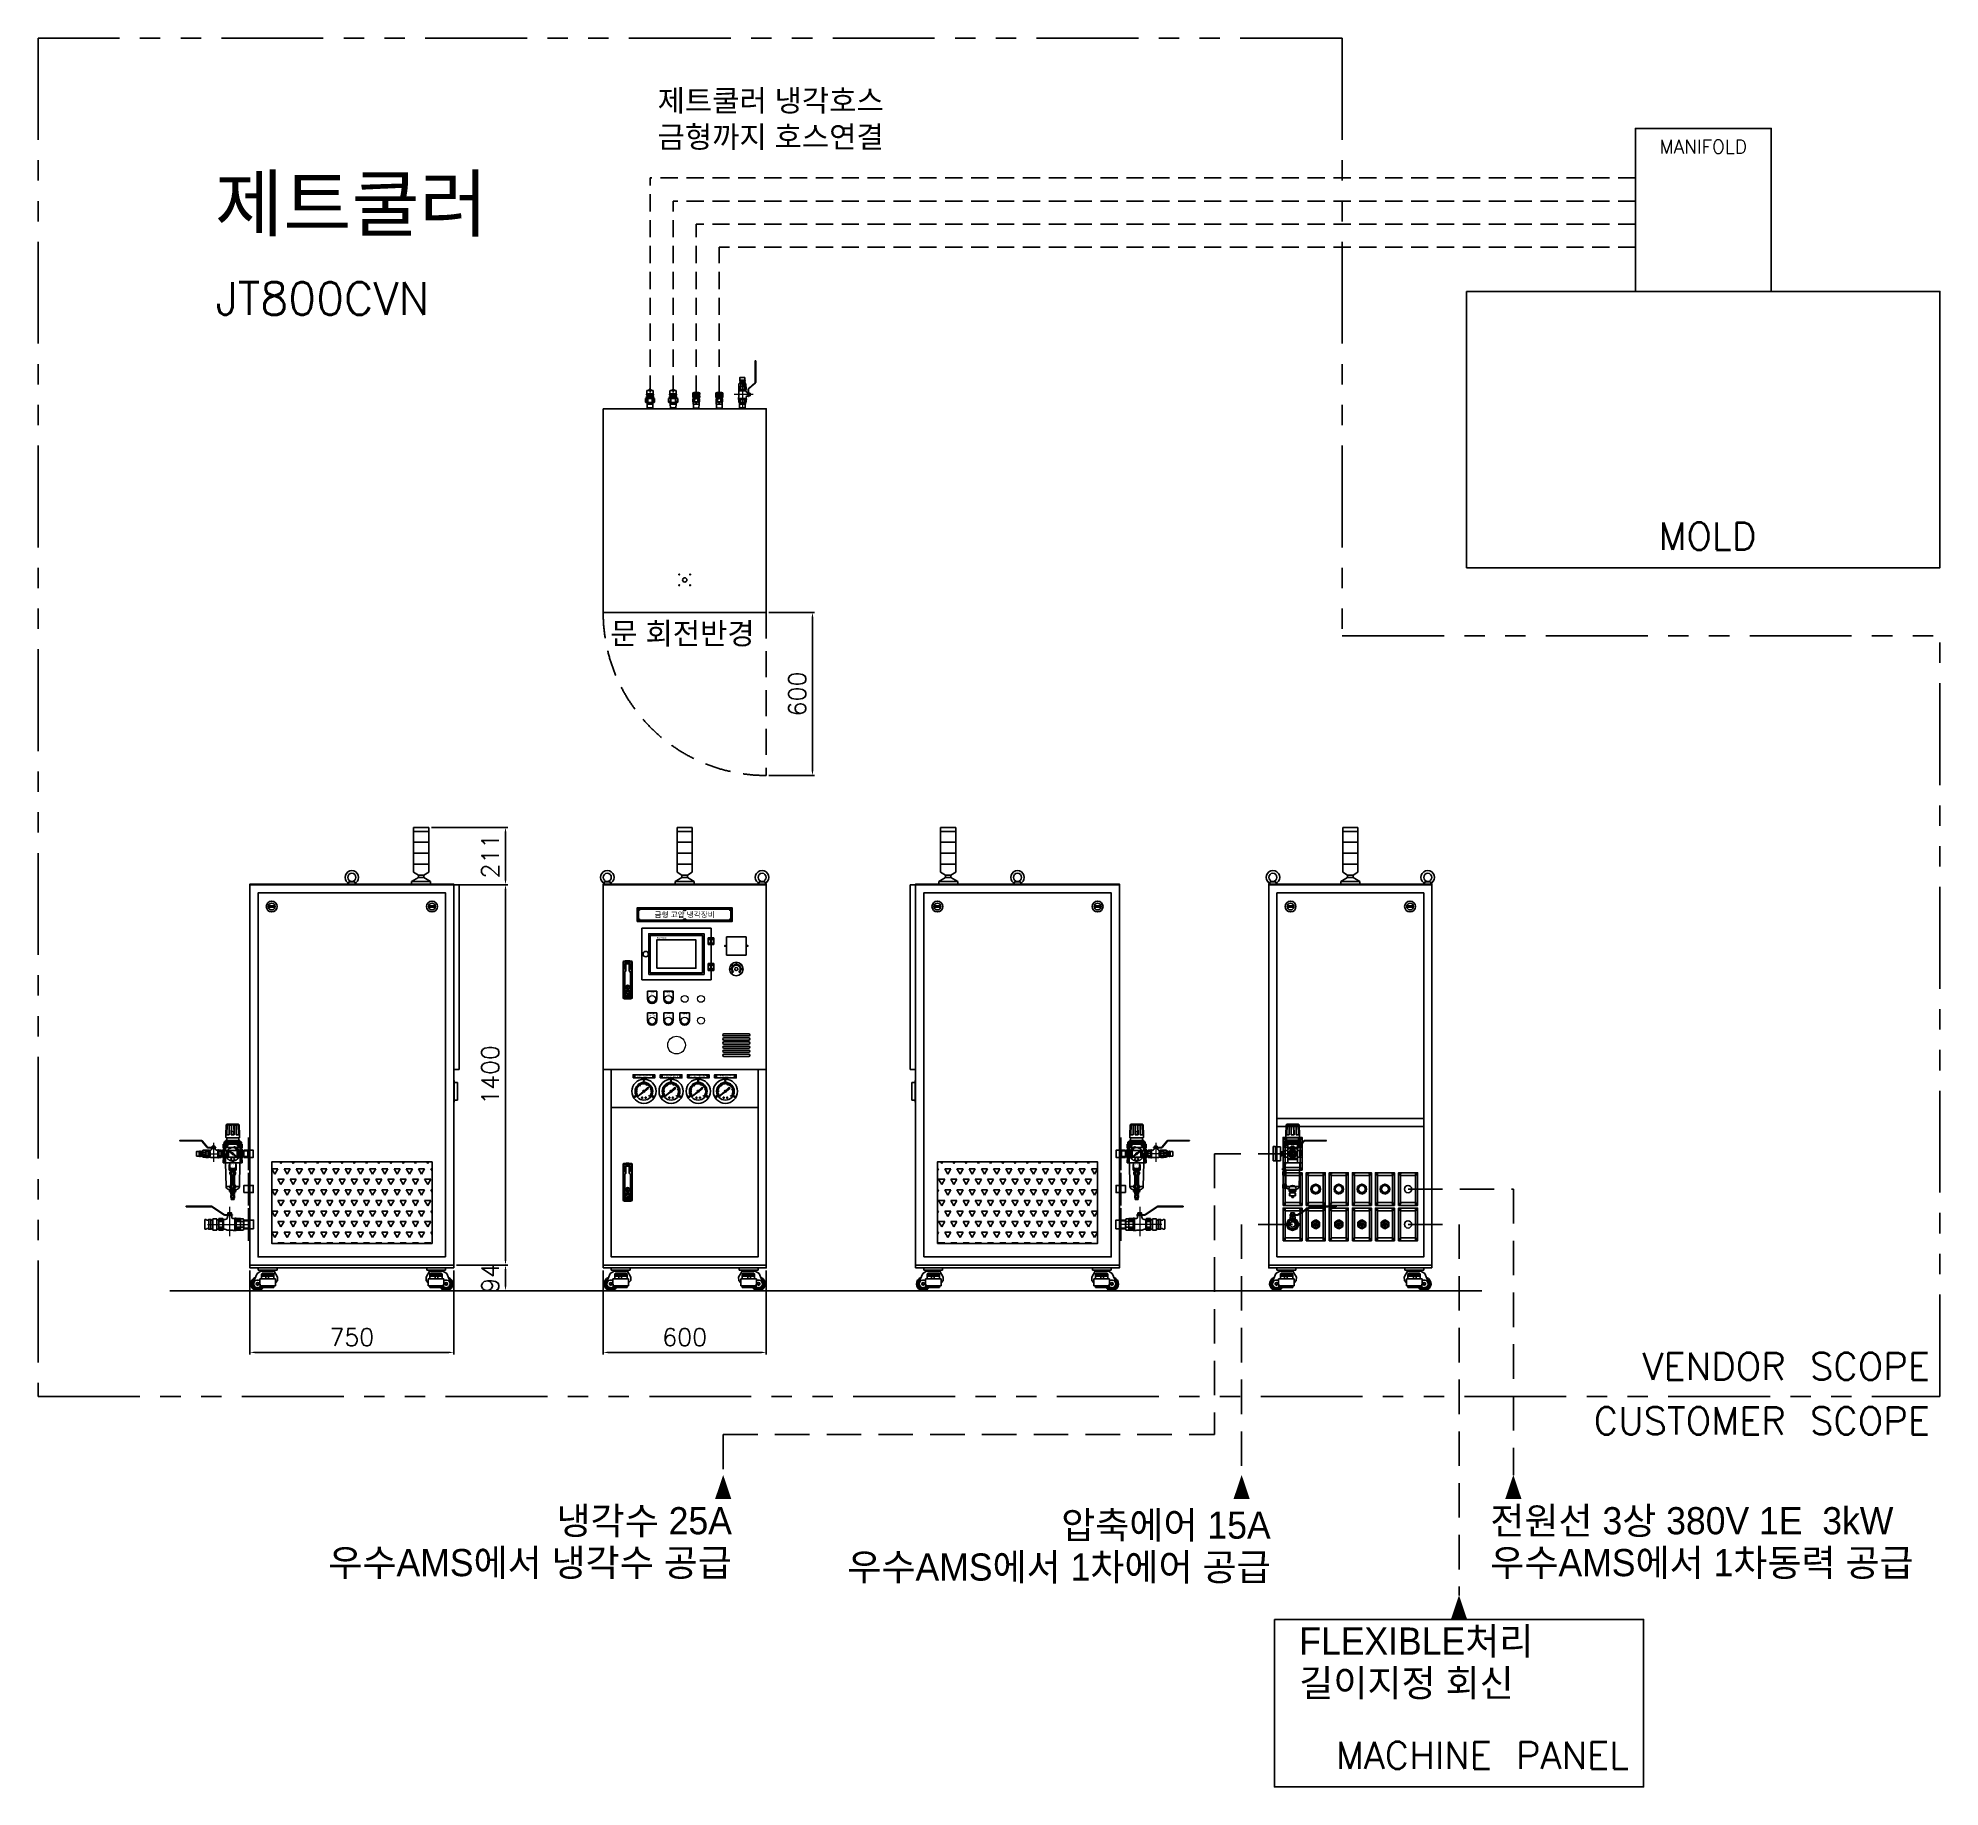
# Model space of a CAD drawing. Header units: millimetres. Extents: x 92843 to 114843, y 2721 to 9158.
# Drawn here: x 107843 to 114843, y 2721 to 9158 of the extents above; entities that cross this region are included whole.
import ezdxf
from ezdxf.enums import TextEntityAlignment as Align

# ---------------------------------------------------------------- set-up
doc = ezdxf.new("R2010")
doc.units = ezdxf.units.MM
doc.header["$LTSCALE"] = 10
for name, pattern in [('ACAD_ISO03W100', [30, 12, -18]), ('DASHED', [0.75, 0.5, -0.25]), ('DASHED2', [9.525, 6.35, -3.175]), ('PHANTOM', [2.5, 1.25, -0.25, 0.25, -0.25, 0.25, -0.25])]:
    doc.linetypes.add(name, pattern=pattern)
doc.layers.add('CENTER', color=1, linetype='Continuous', lineweight=13)
doc.layers.add('DIM', color=1, linetype='Continuous', lineweight=13)
doc.layers.add('HIDDEN', color=2, linetype='ACAD_ISO03W100')
doc.layers.add('Layer2', color=7, linetype='Continuous')
doc.styles.get("Standard").update_dxf_attribs({"font": 'txt.shx'})
doc.styles.add('style1', font='')
doc.styles.add('style2', font='')
doc.styles.get('style1').set_extended_font_data('Gulim')
doc.styles.get('style2').set_extended_font_data('Gulim')
doc.dimstyles.new('STANDARD$0', dxfattribs={"dimscale": 10, "dimtxt": 2.5, "dimasz": 2.5, "dimexe": 1, "dimexo": 1, "dimgap": 1, "dimtad": 1, "dimtoh": 1, "dimdec": 0, "dimzin": 0, "dimdsep": 46, "dimtxsty": 'Standard', "dimcen": 2.5, "dimclrd": 4, "dimclre": 4, "dimclrt": 4, "dimadec": 0, "dimazin": 0, "dimtfac": 1, "dimtdec": 4, "dimtofl": 0, "dimtmove": 2, "dimatfit": 3, "dimfxl": 1, "dimtolj": 1, "dimtzin": 0, "dimarcsym": 0})

msp = doc.modelspace()

# ---------------------------------------------------------------- texts
at = {"linetype": 'Continuous', "ltscale": 2, "style": 'style1'}
msp.add_text('제트쿨러', height=200, dxfattribs=at).set_placement((108996, 8389.4), align=Align.BOTTOM_CENTER)
msp.add_text('JT800CVN', height=120).set_placement((108496.1, 8103.7), align=Align.BOTTOM_LEFT)
msp.add_text('PUSH', height=3).set_placement((110012.7, 5641.4), align=Align.MIDDLE_CENTER)
at = {"color": 4, "linetype": 'Continuous', "ltscale": 2, "style": 'style1'}
for s, p in [('냉각수 25A', (110396.6, 3620.6)), ('우수AMS에서 냉각수 공급', (110396.6, 3466.4))]:
    msp.add_text(s, height=100, dxfattribs=at).set_placement(p, align=Align.BOTTOM_RIGHT)
for s, p in [('압축에어 15A', (112379.6, 3684.4)), ('우수AMS에서 1차에어 공급', (112379.6, 3530.2))]:
    msp.add_text(s, height=100, dxfattribs=at).set_placement(p, align=Align.MIDDLE_RIGHT)
for s, p in [('전원선 3상 380V 1E  3kW', (113187.8, 3620.6)), ('우수AMS에서 1차동력 공급', (113187.8, 3466.4))]:
    msp.add_text(s, height=100, dxfattribs=at).set_placement(p, align=Align.BOTTOM_LEFT)
at = {"color": 1, "linetype": 'Continuous', "ltscale": 2, "style": 'style1'}
for s, p in [('FLEXIBLE처리', (112484.7, 3177.6)), ('길이지정 회신', (112484.7, 3023.4))]:
    msp.add_text(s, height=100, dxfattribs=at).set_placement(p, align=Align.BOTTOM_LEFT)
at = {"insert": (110123.1, 8968.1), "char_height": 80, "attachment_point": 1}
msp.add_mtext_dynamic_manual_height_columns('{\\fGulim|b0|i0|c129|p50;제트쿨러 냉각호스\\P금형까지 호스연결}', width=1738.185, gutter_width=12.5, heights=[0], dxfattribs=at)
at = {"color": 4, "insert": (109949.1, 7006.6), "char_height": 80, "attachment_point": 1}
msp.add_mtext_dynamic_manual_height_columns('{\\fGulim|b0|i0|c129|p50;문 회전반경}', width=1738.185, gutter_width=12.5, heights=[0], dxfattribs=at)
at = {"layer": 'Layer2', "color": 4}
msp.add_text('MANIFOLD', height=50, dxfattribs=at).set_placement((113971.8, 8718.5), align=Align.BOTTOM_CENTER)
at = {"layer": 'Layer2'}
for s, p in [('MOLD', (114166.6, 7274.7)), ('VENDOR SCOPE', (114805.8, 4218.8)), ('MACHINE PANEL', (113698.1, 2786.9))]:
    msp.add_text(s, height=100, dxfattribs=at).set_placement(p, align=Align.RIGHT)
at = {"layer": 'Layer2', "style": 'style1'}
for s, height, p in [('금형 고압 냉각장비', 20, (110222.7, 5931.4)), ('EasyView', 6, (110137.8, 5846.3))]:
    msp.add_text(s, height=height, dxfattribs=at).set_placement(p, align=Align.MIDDLE_CENTER)
at = {"layer": 'Layer2', "style": 'style2'}
for s, p in [('POWER', (110102.7, 5645)), ('ON', (110102.7, 5638.9)), ('WATER PUMP', (110162.7, 5645)), ('ON', (110162.7, 5638.9)), ('OFF     ON', (110102.7, 5558.9)), ('POWER', (110102.7, 5565)), ('수동     자동', (110162.7, 5558.9)), ('MODE', (110162.7, 5565)), ('RESET', (110222.7, 5565))]:
    msp.add_text(s, height=3.5, dxfattribs=at).set_placement(p, align=Align.MIDDLE)
at = {"layer": 'Layer2', "color": 4}
msp.add_text('CUSTOMER SCOPE', height=100, dxfattribs=at).set_placement((114805.8, 4018.3), align=Align.RIGHT)

# ---------------------------------------------------------------- blocks, each defined once
blk = doc.blocks.new('*D123')
at = {"layer": 'Defpoints', "color": 0, "linetype": 'Continuous', "ltscale": 2, "transparency": 16777216}
for p in [(108622.7, 4631.4), (109372.7, 4631.4), (108622.7, 4320.2)]:
    blk.add_point(p, dxfattribs=at)
at = {"layer": 'DIM', "color": 0, "linetype": 'Continuous', "lineweight": -2, "ltscale": 2, "transparency": 16777216}
for p, q in [((108622.7, 4621.4), (108622.7, 4312.2)), ((109372.7, 4621.4), (109372.7, 4312.2)), ((109353.5, 4320.2), (108641.9, 4320.2))]:
    blk.add_line(p, q, dxfattribs=at)
at = {"layer": 'DIM', "color": 0, "linetype": 'Continuous', "ltscale": 2, "transparency": 16777216}
for points in [[(108641.9, 4323.4), (108641.9, 4317), (108622.7, 4320.2)], [(109353.5, 4323.4), (109353.5, 4317), (109372.7, 4320.2)]]:
    blk.add_solid(points, dxfattribs=at)
at = {"layer": 'DIM', "color": 0, "linetype": 'Continuous', "ltscale": 2, "transparency": 16777216, "insert": (108997.7, 4376.2), "char_height": 64, "attachment_point": 5}
blk.add_mtext('\\A1;750', dxfattribs=at)
blk = doc.blocks.new('*D124')
at = {"layer": 'Defpoints', "color": 0, "linetype": 'Continuous', "ltscale": 2, "transparency": 16777216}
for p in [(109922.7, 4631.4), (110522.7, 4631.4), (109922.7, 4320.2)]:
    blk.add_point(p, dxfattribs=at)
at = {"layer": 'DIM', "color": 0, "linetype": 'Continuous', "lineweight": -2, "ltscale": 2, "transparency": 16777216}
for p, q in [((109922.7, 4621.4), (109922.7, 4312.2)), ((110522.7, 4621.4), (110522.7, 4312.2)), ((110503.5, 4320.2), (109941.9, 4320.2))]:
    blk.add_line(p, q, dxfattribs=at)
at = {"layer": 'DIM', "color": 0, "linetype": 'Continuous', "ltscale": 2, "transparency": 16777216}
for points in [[(109941.9, 4323.4), (109941.9, 4317), (109922.7, 4320.2)], [(110503.5, 4323.4), (110503.5, 4317), (110522.7, 4320.2)]]:
    blk.add_solid(points, dxfattribs=at)
at = {"layer": 'DIM', "color": 0, "linetype": 'Continuous', "ltscale": 2, "transparency": 16777216, "insert": (110222.7, 4376.2), "char_height": 64, "attachment_point": 5}
blk.add_mtext('\\A1;600', dxfattribs=at)
blk = doc.blocks.new('A$C0CFA221B')
for p, q in [((34.5, 70.8), (35.7, 67.7)), ((41.1, 72.4), (41.5, 69.1)), ((47.9, 72.4), (47.5, 69.1)), ((54.5, 70.8), (53.3, 67.7)), ((16.4, 44.5), (19.7, 44.5)), ((17.2, 51.2), (20.4, 50.4)), ((17.2, 37.8), (20.4, 38.6)), ((18, 44.5), (21.3, 44.5)), ((19.6, 57.6), (22.5, 56)), ((19.6, 31.4), (22.5, 33)), ((20.6, 25.5), (41.6, 43)), ((42.8, 41.6), (20.6, 25.5)), ((23.4, 63.2), (25.9, 61)), ((28.5, 67.6), (30.4, 64.9)), ((29.5, 66.3), (31.3, 63.6)), ((46.2, 47.5), (58.4, 59.3)), ((47.9, 45.4), (61.7, 55.8)), ((53.9, 69.3), (52.7, 66.2)), ((61.7, 55.8), (58.4, 59.3)), ((60.5, 67.6), (58.6, 64.9)), ((64.3, 26.9), (61.8, 29.1)), ((65.6, 63.2), (63.1, 61)), ((65.6, 25.8), (63.1, 28)), ((69.4, 57.6), (66.5, 56)), ((69.4, 31.4), (66.5, 33)), ((70.2, 50.8), (67, 50)), ((71.8, 51.2), (68.6, 50.4)), ((71.8, 37.8), (68.6, 38.6)), ((72.6, 44.5), (69.3, 44.5))]:
    blk.add_line(p, q)
blk.add_lwpolyline([(23.4, 25.8), (25.9, 28)])
for centre, radius in [((44.5, 44.5), 44.5), ((44.5, 44.5), 32.5), ((38.1, 21.1), 2.09), ((44.5, 44.5), 3.47), ((50.9, 21.1), 2.09)]:
    blk.add_circle(centre, radius)
at = {"linetype": 'Continuous', "ltscale": 2}
for centre in [(44.5, 83), (11.2, 25.2), (77.8, 25.2)]:
    blk.add_circle(centre, 2.5, dxfattribs=at)
blk.add_arc((44.5, 44.5), 28.1, 318.46154, 221.53846)
blk = doc.blocks.new('A$C7AB366D6')
for p, q in [((35.9, 71.2), (21.9, 62.7)), ((58.9, 83.2), (25.9, 83.2)), ((25.9, 75.2), (25.9, 83.2)), ((95.4, 75.2), (25.9, 75.2)), ((84.9, 71.2), (35.9, 71.2)), ((40.6, 74.6), (80.2, 74.6)), ((58.9, 83.2), (95.4, 83.2)), ((95.4, 75.2), (95.4, 83.2)), ((9.7, 26.6), (7.3, 26.6)), ((7.3, 21.8), (9.7, 21.8)), ((21.9, 62.7), (8, 29.7)), ((12.4, 15.5), (10.7, 13.7)), ((14.2, 10.4), (15.9, 12.2)), ((22.3, 9.9), (22.5, 7.4)), ((27.3, 7.7), (27.1, 10.1)), ((89.7, 43.2), (31.9, 43.2)), ((31.9, 43.2), (31.9, 23.2)), ((31.9, 23.2), (33.2, 23.2)), ((33.2, 23.2), (33.2, 17.4)), ((33.2, 17.4), (89.7, 17.4)), ((33.2, 17.4), (33.9, 11.5)), ((83.9, 11.5), (33.9, 11.5)), ((38.4, 43.2), (38.4, 58.4)), ((81.2, 63.3), (41.4, 63.3)), ((84.6, 17.4), (83.9, 11.5)), ((84.2, 43.2), (84.2, 56.7)), ((89.7, 43.2), (89.7, 17.4))]:
    blk.add_line(p, q)
at = {"color": 6}
for p, q in [((84.1, 58.5), (38.4, 58.5)), ((84.2, 52.7), (38.4, 52.7)), ((38.9, 52.7), (38.9, 58.5)), ((44.9, 52.7), (44.9, 58.5)), ((50.9, 52.7), (50.9, 58.5)), ((56.9, 52.7), (56.9, 58.5)), ((60.9, 52.7), (60.9, 58.5)), ((66.9, 52.7), (66.9, 58.5)), ((72.9, 52.7), (72.9, 58.5)), ((78.9, 52.7), (78.9, 58.5))]:
    blk.add_line(p, q, dxfattribs=at)
at = {"linetype": 'PHANTOM'}
for p, q in [((77.9, 62), (44.9, 62)), ((44.9, 58.5), (44.9, 62)), ((46.9, 62), (46.9, 63.3)), ((53.9, 52.7), (53.9, 43.2)), ((63.9, 52.7), (63.9, 43.2)), ((75.7, 62), (75.7, 63.3)), ((77.9, 58.5), (77.9, 62))]:
    blk.add_line(p, q, dxfattribs=at)
at = {"extrusion": (0, 0, -1), "flags": 128}
blk.add_lwpolyline([(-84.9, 71.2), (-97.2, 49.4), (-97.1, 36.8), (-89.7, 28)], dxfattribs=at)
for radius in [4.8, 3.6]:
    blk.add_circle((23.9, 24.2), radius)
for centre, radius, start, end in [((39.5, 71.2), 3.58, 71.37406, 181.01345), ((81.3, 71.2), 3.58, 358.98655, 108.62594), ((23.9, 24.2), 25, 109.31403, 328.69612), ((23.9, 24.2), 20.4, 122.47229, 321.39797), ((23.9, 24.2), 16.8, 160.74862, 311.00573), ((23.9, 24.2), 14.4, 56.36482, 312.69123), ((43.5, 58.7), 5.1, 114.26181, 182.52658), ((76.2, 57.1), 8.01, 357.19399, 51.35636)]:
    blk.add_arc(centre, radius, start, end)
at = {"color": 0, "linetype": 'ByBlock'}
blk.add_point((23.9, 9.8), dxfattribs=at)
blk = doc.blocks.new('A$C65555AC7')
at = {"linetype": 'Continuous', "ltscale": 2}
for p, q in [((-28, 209), (28, 209)), ((-28, 43.8), (-28, 209)), ((-28, 194), (28, 194)), ((-28, 154), (28, 154)), ((28, 209), (28, 43.8)), ((-28, 114), (28, 114)), ((-28, 74), (28, 74)), ((-10, 25), (-35, 10)), ((-35, 0), (-35, 10)), ((35, 10), (-35, 10)), ((-35, 0), (35, 0)), ((-10, 33), (-28, 43.8)), ((-10, 25), (-10, 33)), ((-10, 33), (10, 33)), ((10, 25), (-10, 25)), ((28, 43.8), (10, 33)), ((10, 25), (10, 33)), ((35, 10), (10, 25)), ((35, 0), (35, 10))]:
    blk.add_line(p, q, dxfattribs=at)
blk = doc.blocks.new('아이볼트M12-원')
blk.add_line((22.5, 9), (2.5, 9))
blk.add_lwpolyline([(0, 0), (25, 0)])
blk.add_circle((12.5, 25), 15)
for centre, radius, start, end in [((12.5, 25), 25, 306.63824, 233.36176), ((-6, 0.1), 6.01, 358.83985, 53.34997), ((31, 0.1), 6.01, 126.65003, 181.16015)]:
    blk.add_arc(centre, radius, start, end)
blk.add_spline([(0, 0), (2.5, 9), (12.5, 10), (22.5, 9), (25, 0)], degree=3)
blk = doc.blocks.new('방수평면회전-KA-604D-정면')
for p, q in [((-17, 135.7), (-17, 4.3)), ((-13.8, 135.5), (-16.3, 137.6)), ((-14, 134.9), (-14, 5.1)), ((-10.6, 97.2), (-10.6, 9.8)), ((-6.7, 101.9), (-10, 98.6)), ((-6.1, 127.5), (-6.1, 109)), ((-6.1, 110.5), (-6.1, 103.3)), ((6.1, 127.5), (6.1, 109)), ((6.1, 110.5), (6.1, 103.3)), ((6.7, 101.9), (10, 98.6)), ((10.5, 97.2), (10.5, 9.8)), ((13.8, 135.5), (16.3, 137.6)), ((14, 134.9), (14, 5.1)), ((17, 135.7), (17, 4.3)), ((-13.8, 4.5), (-16.3, 2.4)), ((-8.2, 26.5), (-7.1, 25.4)), ((-7.1, 14.6), (-8.2, 13.5)), ((-7.5, 24.6), (-7.5, 15.4)), ((-1.1, 46.8), (-1.1, 37.7)), ((0, 46.8), (-1.1, 46.8)), ((-1.1, 37.7), (0, 37.7)), ((0, 46.8), (1.1, 46.8)), ((1.1, 37.7), (0, 37.7)), ((1.1, 46.8), (1.1, 37.7)), ((8.2, 26.5), (7.1, 25.4)), ((7.1, 14.6), (8.2, 13.5)), ((7.5, 24.6), (7.5, 15.4)), ((13.8, 4.5), (16.3, 2.4)), ((13.9, 20), (14, 20))]:
    blk.add_line(p, q)
blk.add_circle((0, 42.5), 7.8)
for centre, radius, start, end in [((-14, 135.7), 3, 100.47568, 180), ((0, 60), 80, 90, 100.47568), ((-13, 134.9), 1, 99.84903, 180), ((0, 60), 77, 90, 99.84903), ((0, 120), 13.1, 90, 239.76511), ((-8.6, 97.2), 2, 135, 180), ((0, 120), 10.4, 305.90408, 234.09592), ((-8.1, 103.3), 2, 315, 0), ((-7.1, 107.8), 1, 0, 59.76511), ((0, 120), 9.7, 51.03349, 128.96651), ((0, 60), 80, 79.36899, 90), ((0, 60), 77, 80.07968, 90), ((0, 120), 13.1, 300.23489, 90), ((7.1, 107.8), 1, 120.23489, 180), ((8.1, 103.3), 2, 180, 225), ((8.5, 97.2), 2, 0, 45), ((13, 134.9), 1, 0, 80.15097), ((14, 135.7), 3, 0, 79.52432), ((-14, 4.3), 3, 180, 259.52432), ((0, 80), 80, 259.52432, 270), ((-13, 5.1), 1, 180, 260.15097), ((0, 80), 77, 260.15097, 270), ((0, 89.5), 60, 259.87284, 270), ((-9.6, 9.8), 1, 180, 260.68487), ((0, 68), 60, 260.488, 270), ((0, 68), 60, 260.68487, 270), ((52.4, 20), 60.9, 173.91919, 186.08081), ((0, -33.9), 60.9, 90, 97.69771), ((0, 73.9), 60.9, 262.30229, 270), ((-6.5, 24.6), 1, 96.32509, 180), ((-6.5, 15.4), 1, 180, 263.67491), ((0, -34), 60, 90, 96.32509), ((0, 74), 60, 263.67491, 270), ((0, 89.5), 60, 270, 280.12716), ((0, -33.9), 60.9, 82.30229, 90), ((0, -34), 60, 83.67491, 90), ((0, 74), 60, 270, 276.32509), ((0, 73.9), 60.9, 270, 277.69771), ((0, 68), 60, 270, 279.31513), ((0, 68), 60, 270, 279.512), ((0, 80), 77, 270, 279.92032), ((0, 80), 80, 270, 280.51907), ((6.5, 24.6), 1, 0, 83.67491), ((6.5, 15.4), 1, 276.32509, 0), ((-52.4, 20), 60.9, 353.91919, 6.08081), ((9.5, 9.8), 1, 279.31513, 0), ((13, 5.1), 1, 279.84903, 0), ((14, 4.3), 3, 280.47568, 0)]:
    blk.add_arc(centre, radius, start, end)
for p in [(6, 120), (10.5, 42.5), (10.5, 42.5)]:
    blk.add_point(p)
blk.add_text('PUSH', height=3).set_placement((0, 20), align=Align.MIDDLE_CENTER)
blk = doc.blocks.new('A$C6C0A1E55')
at = {"linetype": 'Continuous', "ltscale": 2}
blk.add_lwpolyline([(0, 0), (80, 0), (80, 12), (0, 12)], close=True, dxfattribs=at)
at = {"linetype": 'Continuous'}
for centre in [(5, 6), (75, 6)]:
    blk.add_circle(centre, 2.5, dxfattribs=at)
at = {"layer": 'Layer2', "style": 'style1'}
blk.add_text('고압냉각 토출 압력', height=4.5, dxfattribs=at).set_placement((40, 6), align=Align.MIDDLE_CENTER)
blk = doc.blocks.new('A$C096B23B1')
at = {"linetype": 'Continuous', "ltscale": 2}
blk.add_lwpolyline([(-5, -6), (75, -6), (75, 6), (-5, 6)], close=True, dxfattribs=at)
at = {"linetype": 'Continuous'}
for centre in [(0, 0), (70, 0)]:
    blk.add_circle(centre, 2.5, dxfattribs=at)
at = {"layer": 'Layer2', "style": 'style1'}
blk.add_text('냉각수 압력 필터 IN', height=4.5, dxfattribs=at).set_placement((35, 0), align=Align.MIDDLE_CENTER)
blk = doc.blocks.new('A$C6AA60E02')
at = {"linetype": 'Continuous', "ltscale": 2}
blk.add_lwpolyline([(-5, -6), (75, -6), (75, 6), (-5, 6)], close=True, dxfattribs=at)
at = {"linetype": 'Continuous'}
for centre in [(0, 0), (70, 0)]:
    blk.add_circle(centre, 2.5, dxfattribs=at)
at = {"layer": 'Layer2', "style": 'style1'}
blk.add_text('냉각수 압력 필터 OUT', height=4.5, dxfattribs=at).set_placement((35, 0), align=Align.MIDDLE_CENTER)
blk = doc.blocks.new('A$C68D60230')
at = {"linetype": 'Continuous', "ltscale": 2}
blk.add_lwpolyline([(-5, -6), (75, -6), (75, 6), (-5, 6)], close=True, dxfattribs=at)
at = {"linetype": 'Continuous'}
for centre in [(0, 0), (70, 0)]:
    blk.add_circle(centre, 2.5, dxfattribs=at)
at = {"layer": 'Layer2', "style": 'style1'}
blk.add_text('에어 공급 압력', height=4.5, dxfattribs=at).set_placement((35, 0), align=Align.MIDDLE_CENTER)
blk = doc.blocks.new('*D125')
at = {"layer": 'Defpoints', "color": 0, "linetype": 'Continuous', "ltscale": 2, "transparency": 16777216}
for p in [(109372.7, 4641.4), (109344.7, 4547.4), (109563.2, 4547.4)]:
    blk.add_point(p, dxfattribs=at)
at = {"layer": 'DIM', "color": 0, "linetype": 'Continuous', "lineweight": -2, "ltscale": 2, "transparency": 16777216}
for p, q in [((109382.7, 4641.4), (109571.2, 4641.4)), ((109563.2, 4622.2), (109563.2, 4566.6)), ((109354.7, 4547.4), (109571.2, 4547.4))]:
    blk.add_line(p, q, dxfattribs=at)
at = {"layer": 'DIM', "color": 0, "linetype": 'Continuous', "ltscale": 2, "transparency": 16777216}
for points in [[(109560, 4622.2), (109566.4, 4622.2), (109563.2, 4641.4)], [(109560, 4566.6), (109566.4, 4566.6), (109563.2, 4547.4)]]:
    blk.add_solid(points, dxfattribs=at)
at = {"layer": 'DIM', "color": 0, "linetype": 'Continuous', "ltscale": 2, "transparency": 16777216, "insert": (109507.2, 4594.4), "char_height": 64, "attachment_point": 5, "rotation": 90}
blk.add_mtext('\\A1;94', dxfattribs=at)
blk = doc.blocks.new('*D126')
at = {"layer": 'Defpoints', "color": 0, "linetype": 'Continuous', "ltscale": 2, "transparency": 16777216}
for p in [(109372.7, 6041.4), (109372.7, 4641.4), (109563.2, 4641.4)]:
    blk.add_point(p, dxfattribs=at)
at = {"layer": 'DIM', "color": 0, "linetype": 'Continuous', "lineweight": -2, "ltscale": 2, "transparency": 16777216}
for p, q in [((109382.7, 6041.4), (109571.2, 6041.4)), ((109563.2, 6022.2), (109563.2, 4660.6)), ((109382.7, 4641.4), (109571.2, 4641.4))]:
    blk.add_line(p, q, dxfattribs=at)
at = {"layer": 'DIM', "color": 0, "linetype": 'Continuous', "ltscale": 2, "transparency": 16777216}
for points in [[(109560, 6022.2), (109566.4, 6022.2), (109563.2, 6041.4)], [(109560, 4660.6), (109566.4, 4660.6), (109563.2, 4641.4)]]:
    blk.add_solid(points, dxfattribs=at)
at = {"layer": 'DIM', "color": 0, "linetype": 'Continuous', "ltscale": 2, "transparency": 16777216, "insert": (109507.2, 5341.4), "char_height": 64, "attachment_point": 5, "rotation": 90}
blk.add_mtext('\\A1;1400', dxfattribs=at)
blk = doc.blocks.new('*D127')
at = {"layer": 'Defpoints', "color": 0, "linetype": 'Continuous', "ltscale": 2, "transparency": 16777216}
for p in [(109280.7, 6252.8), (109372.7, 6041.4), (109563.2, 6041.4)]:
    blk.add_point(p, dxfattribs=at)
at = {"layer": 'DIM', "color": 0, "linetype": 'Continuous', "lineweight": -2, "ltscale": 2, "transparency": 16777216}
for p, q in [((109290.7, 6252.8), (109571.2, 6252.8)), ((109563.2, 6233.6), (109563.2, 6060.6)), ((109382.7, 6041.4), (109571.2, 6041.4))]:
    blk.add_line(p, q, dxfattribs=at)
at = {"layer": 'DIM', "color": 0, "linetype": 'Continuous', "ltscale": 2, "transparency": 16777216}
for points in [[(109560, 6233.6), (109566.4, 6233.6), (109563.2, 6252.8)], [(109560, 6060.6), (109566.4, 6060.6), (109563.2, 6041.4)]]:
    blk.add_solid(points, dxfattribs=at)
at = {"layer": 'DIM', "color": 0, "linetype": 'Continuous', "ltscale": 2, "transparency": 16777216, "insert": (109507.2, 6147.1), "char_height": 64, "attachment_point": 5, "rotation": 90}
blk.add_mtext('\\A1;211', dxfattribs=at)
blk = doc.blocks.new('A$C4F6623A5')
for points in [[(32.2, 22.5), (7.8, 22.5)], [(7.8, 17.5), (32.2, 17.5)]]:
    blk.add_lwpolyline(points)
for radius in [20, 12.5]:
    blk.add_circle((20, 20), radius)
blk = doc.blocks.new('A$C7E5C56FC')
at = {"color": 7, "linetype": 'Continuous'}
for p, q in [((0, 19.9), (0.6, 21.1)), ((0, 1.8), (0, 19.9)), ((0, 1.8), (0.6, 0.6)), ((13.8, 21.5), (0.6, 21.1)), ((13.8, 0.2), (0.6, 0.6)), ((13.8, 21.7), (20.2, 21.7)), ((13.8, 0), (13.8, 21.7)), ((13.8, 0), (20.2, 0)), ((20.2, 0), (20.2, 21.7)), ((20.2, 21.5), (33.4, 21.1)), ((20.2, 0.2), (33.4, 0.6)), ((34, 19.9), (33.4, 21.1)), ((34, 1.8), (33.4, 0.6)), ((34, 1.8), (34, 19.9))]:
    blk.add_line(p, q, dxfattribs=at)
blk = doc.blocks.new('BA-15S')
for p, q in [((-124, 49.1), (-124, 47.4)), ((-124, 49), (-46.6, 49)), ((-124, 47.5), (-45.8, 47.5)), ((-123.8, 49.3), (-46.6, 49.3)), ((-123.8, 47.2), (-45.8, 47.2)), ((-44, 46.5), (-24.8, 24.7)), ((-43.7, 46.7), (-23.2, 23.3)), ((-42.1, 47.2), (-21.6, 23.8)), ((-41.9, 47.4), (-21.9, 24.7)), ((-29, 13.1), (-28.4, 13.5)), ((-29, 13.1), (-29, -13.1)), ((-29, 7.5), (-18.5, 7.5)), ((-28.4, 13.5), (-18.7, 13.5)), ((-19.5, 23), (8, 23)), ((-18.7, 21.5), (8, 21.5)), ((-18.5, 13.3), (-18.5, -13.3)), ((-18.5, 13.3), (-18.5, 13.2)), ((-18.3, 13), (-16.8, 13)), ((-6, 21.5), (-6, 19)), ((-6, 21.2), (6, 21.2)), ((-5, 27.7), (-5, 23)), ((-5, 23.3), (5, 23.3)), ((-4.7, 28), (4.7, 28)), ((-1.5, 28), (-1.5, 23.3)), ((1.5, 28), (1.5, 23.3)), ((5, 27.7), (5, 23)), ((6, 21.5), (6, 17.9)), ((8, 23), (8, 21.5)), ((11.8, 13.5), (14.5, 13.5)), ((15.5, 14.5), (15.5, -14.5)), ((15.5, 14.5), (18.5, 14.5)), ((17, 14.5), (17, -14.5)), ((18.5, 14.5), (18.5, -14.5)), ((18.5, 13.5), (28.4, 13.5)), ((18.5, 7.5), (29, 7.5)), ((29, 13.1), (28.4, 13.5)), ((29, 13.1), (29, -13.1)), ((-29, -7.5), (-18.5, -7.5)), ((-29, -13.1), (-28.4, -13.5)), ((-28.4, -13.5), (-18.7, -13.5)), ((-18.3, -13), (-12, -13)), ((-11.4, -13.1), (-11.1, -13.4)), ((-10.6, -13.5), (10.6, -13.5)), ((11.2, -13.7), (11.4, -13.8)), ((11.9, -14), (15, -14)), ((15.5, -14.5), (18.5, -14.5)), ((18.5, -7.5), (29, -7.5)), ((18.5, -13.5), (28.4, -13.5)), ((29, -13.1), (28.4, -13.5))]:
    blk.add_line(p, q)
for centre, radius, start, end in [((-123.8, 49.1), 0.2, 90, 180), ((-123.8, 47.4), 0.2, 180, 270), ((-46.6, 42.5), 6.8, 46.35538, 90), ((-46.6, 42.5), 6.5, 46.35538, 90), ((-45.8, 44.5), 3, 46.35538, 90), ((-45.8, 44.5), 2.7, 46.35538, 90), ((-24.6, 25), 0.361, 242.78014, 305.58011), ((-18.7, 28), 6.5, 226.35538, 270), ((-22.5, 24.8), 0.573, 317.57457, 350.53844), ((-19.5, 26), 3, 226.35538, 270), ((-18.7, 13.3), 0.2, 0, 90), ((-18.3, 13.2), 0.2, 180, 270), ((-13.9, 20.5), 8.06, 248.71079, 349.06555), ((-15.8, 18.5), 9.78, 2.61357, 2.7057), ((-4.7, 27.7), 0.3, 90, 180), ((4.7, 27.7), 0.3, 360, 90), ((10.6, 17.9), 4.58, 180.53344, 285.62798), ((14.5, 14.5), 1, 270, 0), ((-18.7, -13.3), 0.2, 270, 0), ((-18.3, -13.2), 0.2, 90, 180), ((-12, -14), 1, 59.20053, 90), ((-10.6, -12.5), 1, 239.20053, 270), ((10.6, -14.5), 1, 55.45362, 90), ((11.9, -13), 1, 235.45362, 270), ((15, -14.5), 0.5, 0, 90)]:
    blk.add_arc(centre, radius, start, end)
at = {"layer": 'CENTER'}
for p, q in [((-40.4, 0), (47, 0)), ((0, 39.8), (0, -29.8))]:
    blk.add_line(p, q, dxfattribs=at)
blk = doc.blocks.new('A$C745E0AED')
for p, q in [((0, 4.8, 0.1), (0, 20.6, 0.1)), ((10.3, 21.6, 0.1), (1, 21.6, 0.1)), ((1, 3.8, 0.1), (10.3, 3.8, 0.1)), ((12.8, 22.7, 0.1), (10.3, 21.6, 0.1)), ((10.3, 21.6, 0.1), (10.3, 3.8, 0.1)), ((10.3, 3.8, 0.1), (12.8, 2.7, 0.1)), ((12.8, 2.7, 0.1), (12.8, 22.7, 0.1)), ((14, 22.7, 0.1), (12.8, 22.7, 0.1)), ((12.8, 2.7, 0.1), (14, 2.7, 0.1)), ((14, 22.7, 0.1), (14, 2.7, 0.1)), ((15.5, 21.2, 0.1), (14, 22.7, 0.1)), ((14, 2.7, 0.1), (15.5, 4.2, 0.1)), ((15.5, 4.2, 0.1), (15.5, 21.2, 0.1)), ((17.9, 21.2, 0.1), (15.5, 21.2, 0.1)), ((15.5, 4.2, 0.1), (17.9, 4.2, 0.1)), ((19.4, 22.7, 0.1), (17.9, 21.2, 0.1)), ((17.9, 4.2, 0.1), (17.9, 21.2, 0.1)), ((17.9, 4.2, 0.1), (19.4, 2.7, 0.1)), ((19.4, 2.7, 0.1), (19.4, 22.7, 0.1)), ((23, 22.7, 0.1), (19.4, 22.7, 0.1)), ((19.4, 2.7, 0.1), (23, 2.7, 0.1)), ((24, 25.4, 0.1), (23, 23.7, 0.1)), ((23, 23.7, 0.1), (23, 22.2, 0.1)), ((23, 22.2, 0.1), (23, 12.7, 0.1)), ((23, 12.7, 0.1), (23, 3.2, 0.1)), ((23, 3.2, 0.1), (23, 1.7, 0.1)), ((23, 1.7, 0.1), (24, 0, 0.1)), ((24, 25.4, 0.1), (33, 25.4, 0.1)), ((24, 19.1, 0.1), (33, 19.1, 0.1)), ((24, 6.4, 0.1), (33, 6.4, 0.1)), ((24, 0, 0.1), (33, 0, 0.1)), ((34, 23.7, 0.1), (33, 25.4, 0.1)), ((33, 0, 0.1), (34, 1.7, 0.1)), ((34, 22.2, 0.1), (34, 23.7, 0.1)), ((48.3, 22.9, 0.1), (34, 23, 0.1)), ((34, 12.7, 0.1), (34, 22.2, 0.1)), ((34, 3.2, 0.1), (34, 12.7, 0.1)), ((34, 1.7, 0.1), (34, 3.2, 0.1)), ((34, 2.4, 0.1), (48.3, 2.5, 0.1)), ((48.3, 2.5, 0.1), (48.3, 22.9, 0.1)), ((50, 21.2, 0.1), (48.3, 22.9, 0.1)), ((48.3, 2.5, 0.1), (50, 4.2, 0.1)), ((50, 21.2, 0.1), (50, 4.2, 0.1))]:
    blk.add_line(p, q)
at = {"elevation": 0.1}
for points in [[(24, 25.4), (23.2, 23.8), (23, 22.2)], [(23, 22.2), (23.2, 20.7), (24, 19.1)], [(24, 19.1), (23.2, 15.8), (23, 12.7)], [(23, 12.7), (23.2, 9.6), (24, 6.4)], [(24, 6.4), (23.2, 4.7), (23, 3.2)], [(23, 3.2), (23.2, 1.6), (24, 0)], [(34, 22.2), (33.8, 23.8), (33, 25.4)], [(33, 19.1), (33.8, 20.7), (34, 22.2)], [(34, 12.7), (33.8, 15.8), (33, 19.1)], [(33, 6.4), (33.8, 9.6), (34, 12.7)], [(34, 3.2), (33.8, 4.7), (33, 6.4)], [(33, 0), (33.8, 1.6), (34, 3.2)]]:
    blk.add_lwpolyline(points, dxfattribs=at)
for centre, start, end in [((1, 20.6, 0.1), 90, 180), ((1, 4.8, 0.1), 180, 270)]:
    blk.add_arc(centre, 1, start, end)
blk = doc.blocks.new('A$C6E4874E4')
for p, q in [((5, 212), (3.1, 210.9)), ((3.1, 210.9), (3.1, 207.5)), ((65, 212), (5, 212)), ((9.8, 216.8), (9, 216.3)), ((9, 212), (9, 216.3)), ((60.2, 216.8), (9.8, 216.8)), ((9.8, 212), (9.8, 216.8)), ((9.9, 228.6), (10.1, 236.5)), ((10.1, 236.5), (11.1, 274.2)), ((11.1, 274.2), (13.4, 276.5)), ((11.1, 273.5), (13.6, 273.5)), ((13.5, 210.9), (11.4, 210.9)), ((11.4, 207.5), (11.4, 210.9)), ((58.1, 226.5), (11.9, 226.5)), ((13, 226.5), (13, 216.8)), ((13.1, 237.5), (13.6, 273.5)), ((13.1, 237.5), (21.8, 237.5)), ((56.6, 276.5), (13.4, 276.5)), ((13.5, 207.5), (13.5, 210.9)), ((15, 274.5), (13.6, 273.5)), ((13.9, 237.5), (15, 274.5)), ((15, 274.5), (22.5, 274.5)), ((21.8, 237.5), (22.5, 273.5)), ((22.5, 273.5), (23.5, 274.5)), ((22.5, 274.5), (23.5, 274.5)), ((22.5, 273.5), (30.1, 273.5)), ((30.1, 273.5), (29.3, 237.5)), ((29.3, 237.5), (35, 237.5)), ((30.8, 274.5), (30.1, 237.5)), ((30.1, 273.5), (30.8, 274.5)), ((30.5, 249.6), (35, 249.6)), ((30.5, 237.5), (30.5, 249.6)), ((30.7, 238.8), (30.7, 249.6)), ((30.7, 238.8), (35, 238.8)), ((30.8, 274.5), (35.1, 274.5)), ((33.5, 210.9), (33.5, 207.5)), ((33.5, 210.9), (36.5, 210.9)), ((39.3, 274.5), (35, 274.5)), ((39.6, 249.6), (35, 249.6)), ((39.4, 238.8), (35, 238.8)), ((40.8, 237.5), (35, 237.5)), ((36.5, 210.9), (36.5, 207.5)), ((39.3, 274.5), (40, 237.5)), ((40, 273.5), (39.3, 274.5)), ((39.4, 238.8), (39.4, 249.6)), ((39.6, 237.5), (39.6, 249.6)), ((40, 273.5), (40.8, 237.5)), ((47.6, 273.5), (40, 273.5)), ((47.6, 273.5), (46.6, 274.5)), ((47.6, 274.5), (46.6, 274.5)), ((55.1, 274.5), (47.6, 274.5)), ((48.3, 237.5), (47.6, 273.5)), ((57, 237.5), (48.3, 237.5)), ((56.2, 237.5), (55.1, 274.5)), ((55.1, 274.5), (56.5, 273.5)), ((57, 237.5), (56.5, 273.5)), ((58.9, 273.5), (56.5, 273.5)), ((56.5, 210.9), (58.6, 210.9)), ((56.5, 207.5), (56.5, 210.9)), ((58.8, 274.2), (56.6, 276.5)), ((57, 226.5), (57, 216.8)), ((58.6, 207.5), (58.6, 210.9)), ((59.9, 236.5), (58.8, 274.2)), ((60.1, 228.6), (59.9, 236.5)), ((60.2, 212), (60.2, 216.8)), ((60.2, 216.8), (61, 216.3)), ((61, 212), (61, 216.3)), ((65, 212), (66.9, 210.9)), ((66.9, 210.9), (66.9, 207.5)), ((70, 203.8), (0, 203.8)), ((0, 191.5), (0, 203.8)), ((70, 191.5), (0, 191.5)), ((0, 189.6), (0, 191.5)), ((2.5, 189.6), (0, 189.6)), ((0, 150.2), (0, 185.8)), ((0, 185.8), (2.5, 185.8)), ((0, 155.5), (70, 155.5)), ((0, 150.2), (2.5, 150.2)), ((0, 134.5), (0, 146.4)), ((2.5, 146.4), (0, 146.4)), ((2.5, 189.6), (2.5, 185.8)), ((2.5, 146.4), (2.5, 150.2)), ((3.1, 207.5), (66.9, 207.5)), ((3.5, 134.5), (3.5, 203.8)), ((3.5, 196.5), (17.5, 196.5)), ((3.5, 180.5), (66.5, 180.5)), ((4.8, 203.8), (4.8, 196.5)), ((5, 207.5), (5, 206.1)), ((65, 206.1), (5, 206.1)), ((5, 155.5), (5, 180.5)), ((7.4, 202.8), (7.2, 202.5)), ((7.2, 202.5), (7.2, 198.1)), ((7.2, 197.5), (7.2, 196.5)), ((15.6, 202.8), (7.4, 202.8)), ((7.5, 197.8), (15.4, 197.8)), ((8, 180.5), (8, 196.5)), ((8, 155.5), (8, 134.5)), ((9, 203.8), (9, 206.1)), ((9.8, 203.8), (9.8, 206.1)), ((15, 155.5), (15, 180.5)), ((15.7, 202.5), (15.6, 202.8)), ((15.7, 198.1), (15.7, 202.5)), ((15.7, 196.5), (15.7, 197.5)), ((17.5, 196.5), (17.5, 203.8)), ((17.5, 197.3), (17.5, 203.8)), ((19, 155.5), (19, 180.5)), ((51, 155.5), (51, 180.5)), ((52.5, 197.3), (52.5, 203.8)), ((52.5, 196.5), (52.5, 203.8)), ((66.5, 196.5), (52.5, 196.5)), ((53.5, 178.5), (53.5, 157.5)), ((54.2, 202.5), (54.4, 202.8)), ((54.2, 198.1), (54.2, 202.5)), ((54.2, 196.5), (54.2, 197.5)), ((54.4, 202.8), (62.6, 202.8)), ((62.4, 197.8), (54.5, 197.8)), ((55, 180), (55, 180.5)), ((55, 155.5), (55, 156)), ((60.2, 203.8), (60.2, 206.1)), ((61, 203.8), (61, 206.1)), ((62, 180.5), (62, 196.5)), ((62, 155.5), (62, 134.5)), ((62.6, 202.8), (62.7, 202.5)), ((62.7, 202.5), (62.7, 198.1)), ((62.7, 197.5), (62.7, 196.5)), ((65, 207.5), (65, 206.1)), ((65, 155.5), (65, 180.5)), ((65.2, 203.8), (65.2, 196.5)), ((66.5, 134.5), (66.5, 203.8)), ((67.5, 189.6), (67.5, 185.8)), ((67.5, 189.6), (70, 189.6)), ((70, 185.8), (67.5, 185.8)), ((70, 150.2), (67.5, 150.2)), ((67.5, 146.4), (67.5, 150.2)), ((67.5, 146.4), (70, 146.4)), ((70, 189.6), (70, 203.8)), ((70, 185.8), (70, 180)), ((70, 150.2), (70, 185.8)), ((70, 134.5), (70, 146.4)), ((0, 134.5), (70, 134.5)), ((10.5, 47.3), (8.3, 134.5)), ((22.3, 127.9), (22.3, 107.9)), ((22.3, 127.9), (24, 127.9)), ((24, 107.9), (22.3, 107.9)), ((24, 127.9), (24, 107.9)), ((24.1, 134), (24.1, 109.8)), ((35, 113.6), (24.1, 116.2)), ((35, 112.9), (24.1, 115.4)), ((35, 107.8), (24.1, 110.4)), ((34.7, 107), (24.4, 109.3)), ((24.6, 98.9), (24.6, 95.5)), ((28.6, 87.4), (25.1, 93.5)), ((26.2, 97.5), (26.9, 98.2)), ((26.2, 97.5), (26.9, 96.8)), ((26.9, 96.1), (26.2, 95.4)), ((26.9, 94.7), (26.2, 95.4)), ((26.9, 98.2), (27.6, 97.5)), ((27.6, 95.4), (26.9, 94.7)), ((27.5, 108.6), (27.5, 101.9)), ((27.5, 101.9), (42.5, 101.9)), ((41.7, 88.9), (28.3, 88.9)), ((29.1, 98.2), (28.4, 97.5)), ((28.4, 95.4), (29.1, 94.7)), ((28.6, 87.4), (28.6, 55.4)), ((30.3, 87.4), (28.6, 87.4)), ((29.1, 98.2), (29.8, 97.5)), ((29.8, 97.5), (29.1, 96.8)), ((29.1, 96.1), (29.8, 95.4)), ((29.8, 95.4), (29.1, 94.7)), ((30.3, 88.9), (30.3, 53.9)), ((31.5, 101.9), (31.5, 88.9)), ((31.8, 88.9), (31.8, 53.9)), ((33.6, 105.6), (33.6, 107.2)), ((33.8, 139.1), (33.8, 134.5)), ((35, 113.6), (45.9, 116.2)), ((35, 112.9), (45.9, 115.4)), ((35, 107.8), (45.9, 110.4)), ((35.3, 107), (45.6, 109.3)), ((36.2, 139.1), (36.2, 134.5)), ((36.4, 105.6), (36.4, 107.2)), ((38.2, 88.9), (38.2, 53.9)), ((38.5, 101.9), (38.5, 88.9)), ((39.7, 88.9), (39.7, 53.9)), ((41.4, 87.4), (39.7, 87.4)), ((40.9, 98.2), (40.2, 97.5)), ((40.2, 97.5), (40.9, 96.8)), ((40.9, 96.1), (40.2, 95.4)), ((40.2, 95.4), (40.9, 94.7)), ((40.9, 98.2), (41.6, 97.5)), ((41.6, 95.4), (40.9, 94.7)), ((41.4, 87.4), (44.8, 93.3)), ((41.4, 87.4), (41.4, 55.4)), ((43.1, 98.2), (42.4, 97.5)), ((42.4, 95.4), (43.1, 94.7)), ((42.5, 108.6), (42.5, 101.9)), ((43.8, 97.5), (43.1, 98.2)), ((43.8, 97.5), (43.1, 96.8)), ((43.1, 96.1), (43.8, 95.4)), ((43.1, 94.7), (43.8, 95.4)), ((45.4, 98.9), (45.4, 95.3)), ((45.9, 134), (45.9, 109.8)), ((46, 127.9), (46, 107.9)), ((47.7, 127.9), (46, 127.9)), ((46, 107.9), (47.7, 107.9)), ((47.7, 127.9), (47.7, 107.9)), ((59.5, 47.3), (61.7, 134.5)), ((10.5, 47.3), (22, 47.3)), ((24.1, 35.6), (17.1, 38.2)), ((23, 32.2), (23, 28.8)), ((24.1, 35.6), (45.9, 35.6)), ((24.6, 47.4), (24.6, 43.9)), ((25, 35.6), (25, 33)), ((25, 33), (45, 33)), ((25, 33), (45, 33)), ((28.6, 55.4), (25.1, 49.4)), ((26, 28), (44, 28)), ((26.9, 48.2), (26.2, 47.5)), ((26.9, 46.8), (26.2, 47.5)), ((26.2, 45.4), (26.9, 46.1)), ((26.2, 45.4), (26.9, 44.7)), ((27.6, 47.5), (26.9, 48.2)), ((26.9, 44.7), (27.6, 45.4)), ((27, 28), (27, 26.1)), ((28, 25.5), (27, 26.1)), ((27.5, 28), (27.5, 25.8)), ((42.4, 40.9), (27.6, 40.9)), ((28, 25.5), (42, 25.5)), ((28, 25.5), (28, 18.4)), ((28.1, 14.6), (28.1, 6.7)), ((41.7, 53.9), (28.3, 53.9)), ((28.4, 47.5), (29.1, 48.2)), ((29.1, 44.7), (28.4, 45.4)), ((30.3, 55.4), (28.6, 55.4)), ((28.9, 6.3), (41.1, 6.3)), ((29, 32.2), (29, 28.8)), ((29, 6), (29, 4.2)), ((29, 4.2), (41, 4.2)), ((29.8, 47.5), (29.1, 48.2)), ((29.1, 46.8), (29.8, 47.5)), ((29.8, 45.4), (29.1, 46.1)), ((29.1, 44.7), (29.8, 45.4)), ((29.1, 1.7), (40.9, 1.7)), ((29.1, 1.7), (29.1, 0)), ((29.6, 18), (40.4, 18)), ((29.8, 15), (40.2, 15)), ((30.5, 18), (30.5, 15)), ((30.5, 4.2), (30.5, 3)), ((30.5, 3), (39.5, 3)), ((31.2, 25.5), (31.2, 18.4)), ((31.2, 18.4), (32.2, 18.4)), ((31.5, 40.9), (31.5, 53.9)), ((31.5, 14.6), (31.5, 6.7)), ((31.5, 3), (31.5, 1.7)), ((32.2, 25.5), (32.2, 18.4)), ((37.8, 25.5), (37.8, 18.4)), ((37.8, 18.4), (38.8, 18.4)), ((38.5, 40.9), (38.5, 53.9)), ((38.5, 14.6), (38.5, 6.7)), ((38.5, 3), (38.5, 1.7)), ((38.8, 25.5), (38.8, 18.4)), ((39.5, 18), (39.5, 15)), ((39.5, 4.2), (39.5, 3)), ((41.4, 55.4), (39.7, 55.4)), ((40.2, 47.5), (40.9, 48.2)), ((40.9, 46.8), (40.2, 47.5)), ((40.2, 45.4), (40.9, 46.1)), ((40.9, 44.7), (40.2, 45.4)), ((41.6, 47.5), (40.9, 48.2)), ((40.9, 44.7), (41.6, 45.4)), ((40.9, 1.7), (40.9, 0)), ((41, 32.2), (41, 28.8)), ((41, 6), (41, 4.2)), ((41.4, 55.4), (44.9, 49.4)), ((41.9, 14.6), (41.9, 6.7)), ((42, 25.5), (43, 26.1)), ((42, 25.5), (42, 18.4)), ((42.4, 47.5), (43.1, 48.2)), ((43.1, 44.7), (42.4, 45.4)), ((42.5, 28), (42.5, 25.8)), ((43, 28), (43, 26.1)), ((43.1, 48.2), (43.8, 47.5)), ((43.1, 46.8), (43.8, 47.5)), ((43.8, 45.4), (43.1, 46.1)), ((43.8, 45.4), (43.1, 44.7)), ((45, 35.6), (45, 33)), ((45.4, 47.4), (45.4, 43.9)), ((45.9, 35.6), (52.9, 38.2)), ((47, 32.2), (47, 28.8)), ((49.3, 47.3), (59.5, 47.3)), ((29.1, 0), (40.9, 0))]:
    blk.add_line(p, q)
for centre, radius in [((28, 96.4), 2.5), ((35, 109.2), 1), ((42, 96.4), 2.5), ((28, 46.4), 2.5), ((42, 46.4), 2.5)]:
    blk.add_circle(centre, radius)
for centre, radius, start, end in [((7.3, 203.5), 8.46, 60.50207, 119.49793), ((11.9, 228.5), 2, 178.38055, 270), ((23.5, 165.7), 46.3, 77.50369, 102.49631), ((46.5, 165.7), 46.3, 77.50369, 102.49631), ((58.1, 228.5), 2, 270, 1.61945), ((62.7, 203.5), 8.46, 60.50207, 119.49793), ((7.5, 198.1), 0.3, 180, 270), ((7.5, 197.5), 0.3, 90, 180), ((15.4, 198.1), 0.3, 270, 0), ((15.4, 197.5), 0.3, 0, 90), ((55, 178.5), 1.5, 90, 180), ((55, 157.5), 1.5, 180, 270), ((54.5, 198.1), 0.3, 180, 270), ((54.5, 197.5), 0.3, 90, 180), ((62.4, 198.1), 0.3, 270, 0), ((62.4, 197.5), 0.3, 0, 90), ((24.6, 109.8), 0.5, 180, 257), ((27.6, 98.9), 3, 90, 180), ((28.6, 95.5), 4, 180, 210), ((26.6, 96.4), 0.5, 315, 45), ((28.3, 89.9), 1, 210, 270), ((28, 97.8), 0.5, 225, 315), ((28, 95), 0.5, 45, 135), ((29.4, 96.4), 0.5, 135, 225), ((35, 105.6), 1.4, 180, 0), ((35, 108.4), 1.5, 257, 283), ((40.6, 96.4), 0.5, 315, 45), ((42, 97.8), 0.5, 225, 315), ((42, 95), 0.5, 45, 135), ((41.7, 89.9), 1, 270, 330), ((42.4, 98.9), 3, 0, 90), ((43.4, 96.4), 0.5, 135, 225), ((41.4, 95.3), 4, 330, 0), ((45.4, 109.8), 0.5, 283, 0), ((20.5, 47.6), 10, 181.45422, 250), ((20, 47.2), 9.5, 213.78958, 252.09115), ((26, 27), 6.02, 60.13717, 119.86283), ((26, 34), 6.03, 240.13717, 299.86283), ((28.6, 47.4), 4, 150, 180), ((27.6, 43.9), 3, 180, 270), ((26.6, 46.4), 0.5, 315, 45), ((28.3, 52.9), 1, 90, 150), ((28, 47.8), 0.5, 225, 315), ((28, 45), 0.5, 45, 135), ((29.6, 21.4), 3.4, 241.92751, 298.07249), ((29.8, 11.2), 3.81, 63.51896, 116.48104), ((29.8, 10.1), 3.81, 243.51896, 296.48104), ((23.1, -5.9), 13.5, 65.03711, 68.12192), ((28.6, 6), 0.4, 0, 65.03711), ((29.4, 46.4), 0.5, 135, 225), ((35, 10.1), 22.9, 74.81071, 105.18929), ((35, 50.9), 22.9, 254.81071, 285.18929), ((29.8, 10.1), 3.81, 270, 296.48104), ((35, -0.5), 15.5, 76.9604, 103.0396), ((35, 21.8), 15.5, 256.9604, 283.0396), ((35, 28), 10, 253.7398, 286.2602), ((40.2, 11.2), 3.81, 63.51896, 116.48104), ((40.2, 10.1), 3.81, 243.51896, 296.48104), ((40.4, 21.4), 3.4, 241.92751, 298.07249), ((40.6, 46.4), 0.5, 315, 45), ((44, 27), 6.02, 60.13717, 119.86283), ((44, 34), 6.03, 240.13717, 299.86283), ((41.4, 6), 0.4, 114.96289, 180), ((46.9, -5.9), 13.5, 111.87808, 114.96289), ((42, 47.8), 0.5, 225, 315), ((42, 45), 0.5, 45, 135), ((41.7, 52.9), 1, 30, 90), ((42.4, 43.9), 3, 270, 0), ((43.4, 46.4), 0.5, 135, 225), ((41.4, 47.4), 4, 0, 30), ((49.5, 47.6), 10, 290, 358.54578)]:
    blk.add_arc(centre, radius, start, end)
for points in [[(31.9, 129.1), (31.9, 127.3), (30.1, 128.2)], [(32.8, 128.7), (31.9, 128.7), (32.8, 127.8), (31.9, 127.8)], [(34.2, 121.8), (36, 121.8), (35.1, 120)], [(34.7, 130.9), (35.6, 130.9), (34.7, 121.8), (35.6, 121.8)], [(37.4, 128.7), (38.3, 128.7), (37.4, 127.8), (38.3, 127.8)], [(38.3, 129.1), (38.3, 127.3), (40.1, 128.2)]]:
    blk.add_solid(points)
at = {"layer": 'HIDDEN'}
for p, q in [((12.1, 168), (14.8, 168)), ((12.7, 173.5), (15.4, 172.8)), ((12.7, 162.5), (15.4, 163.2)), ((13.4, 168), (16.1, 168)), ((14.7, 178.7), (17.1, 177.4)), ((14.7, 157.3), (17.1, 158.6)), ((15.5, 152.5), (32.6, 166.8)), ((33.6, 165.6), (15.5, 152.5)), ((17.8, 183.2), (19.9, 181.4)), ((22, 186.9), (23.5, 184.7)), ((22.7, 185.8), (24.3, 183.5)), ((26.9, 189.4), (27.8, 186.9)), ((32.2, 190.8), (32.6, 188.1)), ((36.4, 170.5), (46.3, 180.1)), ((37.8, 190.8), (37.4, 188.1)), ((37.7, 168.7), (49, 177.2)), ((42.7, 188.2), (41.7, 185.7)), ((43.1, 189.4), (42.2, 186.9)), ((49, 177.2), (46.3, 180.1)), ((48, 186.9), (46.5, 184.7)), ((51.2, 153.7), (49.1, 155.5)), ((52.2, 183.2), (50.1, 181.4)), ((52.2, 152.8), (50.1, 154.6)), ((55.3, 178.7), (52.9, 177.4)), ((55.3, 157.3), (52.9, 158.6)), ((56, 173.2), (53.3, 172.5)), ((57.3, 173.5), (54.6, 172.8)), ((57.3, 162.5), (54.6, 163.2)), ((57.9, 168), (55.2, 168))]:
    blk.add_line(p, q, dxfattribs=at)
blk.add_lwpolyline([(17.8, 152.8), (19.9, 154.6)], dxfattribs=at)
for centre, radius in [((35, 168), 26.3), ((29.8, 148.9), 1.7), ((35, 168), 2.83), ((40.2, 148.9), 1.7)]:
    blk.add_circle(centre, radius, dxfattribs=at)
blk.add_arc((35, 168), 22.9, 318.46154, 221.53846, dxfattribs=at)
blk = doc.blocks.new('A$C45364813')
at = {"color": 7, "linetype": 'Continuous'}
for p, q in [((0, 35.6), (0.8, 37.1)), ((0, 6), (0, 35.6)), ((0, 6), (0.8, 4.5)), ((20.1, 37.7), (0.8, 37.1)), ((0.8, 37.1), (0.8, 4.5)), ((20.1, 3.9), (0.8, 4.5)), ((20.1, 38.8), (21.7, 41.6)), ((20.1, 2.8), (20.1, 38.8)), ((20.1, 2.8), (21.7, 0)), ((21.7, 41.6), (30.3, 41.6)), ((21.7, 31.2), (30.3, 31.2)), ((21.7, 10.4), (30.3, 10.4)), ((21.7, 0), (30.3, 0)), ((31.9, 38.8), (30.3, 41.6)), ((31.9, 2.8), (30.3, 0)), ((31.9, 2.8), (31.9, 38.8)), ((31.9, 34.3), (49.3, 33.7)), ((31.9, 7.3), (49.3, 7.8)), ((49.9, 32.5), (49.3, 33.7)), ((49.3, 33.7), (49.3, 7.8)), ((49.9, 9), (49.3, 7.8)), ((49.9, 9), (49.9, 32.5))]:
    blk.add_line(p, q, dxfattribs=at)
for centre, radius, start, end in [((29.3, 36.4), 9.2, 145.61575, 214.38427), ((54.5, 20.8), 34.4, 162.41205, 197.58797), ((29.3, 5.2), 9.2, 145.61573, 214.38425), ((22.7, 36.4), 9.2, 325.61573, 34.38425), ((-2.5, 20.8), 34.4, 342.41203, 17.58795), ((22.7, 5.2), 9.2, 325.61575, 34.38427)]:
    blk.add_arc(centre, radius, start, end, dxfattribs=at)
blk = doc.blocks.new('BA-25S')
for p, q in [((-160, 67.1), (-160, 65.4)), ((-160, 67), (-68.4, 67)), ((-160, 65.5), (-67.9, 65.5)), ((-159.8, 67.3), (-68.5, 67.3)), ((-159.8, 65.2), (-67.9, 65.2)), ((-21.9, 35.6), (-65.9, 64.5)), ((-20.4, 34.9), (-65.8, 64.7)), ((-19, 35.7), (-64.5, 65.6)), ((-19.7, 36.6), (-64.3, 65.8)), ((-40, 21.1), (-39.4, 21.5)), ((-40, 21.1), (-40, -21.1)), ((-40, 10.5), (-24.5, 10.5)), ((-39.4, 21.5), (-24.7, 21.5)), ((-24.5, 21.3), (-24.5, -21.3)), ((-24.5, 21.3), (-24.5, 21.2)), ((-21.9, 35.6), (-21.4, 35.6)), ((-21.5, 18), (-16, 18)), ((-19.7, 36.6), (-19.7, 36.2)), ((-17, 35), (9.8, 35)), ((-16.5, 33.5), (9.8, 33.5)), ((-8, 33.5), (-8, 25.5)), ((-8, 33.2), (8, 33.2)), ((-7, 41.5), (-7, 35)), ((-7, 35.3), (7, 35.3)), ((-6.5, 42), (6.5, 42)), ((-6, 33.5), (-6, 33.5)), ((-3.5, 42), (-3.5, 35.3)), ((3.5, 42), (3.5, 35.3)), ((7, 41.5), (7, 35)), ((8, 33.5), (8, 24.5)), ((10, 34.8), (10, 33.7)), ((11, 21.5), (18.5, 21.5)), ((19.5, 22.5), (19.5, -22.5)), ((19.5, 22.5), (24.5, 22.5)), ((22, 22.5), (22, -22.5)), ((24.5, 22.5), (24.5, -22.5)), ((24.5, 21.5), (39.4, 21.5)), ((24.5, 10.5), (40, 10.5)), ((40, 21.1), (39.4, 21.5)), ((40, 21.1), (40, -21.1)), ((-40, -10.5), (-24.5, -10.5)), ((-40, -21.1), (-39.4, -21.5)), ((-39.4, -21.5), (-24.7, -21.5)), ((-21.5, -18), (-16.7, -18)), ((-13.7, -19), (-11.8, -20.5)), ((-8.8, -21.5), (8.6, -21.5)), ((12.2, -21.7), (12.4, -21.8)), ((12.9, -22), (19, -22)), ((19.5, -22.5), (24.5, -22.5)), ((24.5, -10.5), (40, -10.5)), ((24.5, -21.5), (39.4, -21.5)), ((40, -21.1), (39.4, -21.5))]:
    blk.add_line(p, q)
for centre, radius, start, end in [((-159.8, 67.1), 0.2, 90, 180), ((-159.8, 65.4), 0.2, 180, 270), ((-68.5, 60.7), 6.6, 49.49519, 90), ((-68.4, 61), 6, 49.49519, 90), ((-67.9, 62.2), 3.3, 49.49519, 90), ((-67.9, 62.2), 3, 49.49519, 90), ((-24.7, 21.3), 0.2, 0, 90), ((-21.5, 21), 3, 180, 270), ((-16.5, 39.5), 6, 229.49519, 270), ((-17, 38), 3, 229.49519, 270), ((-16, 26), 8, 270, 0), ((-6.5, 41.5), 0.5, 90, 180), ((-15.8, 33), 9.78, 2.61357, 2.7057), ((6.5, 41.5), 0.5, 0, 90), ((11, 24.5), 3, 180, 270), ((9.8, 34.8), 0.2, 0, 90), ((9.8, 33.7), 0.2, 270, 0), ((18.5, 22.5), 1, 270, 0), ((-24.7, -21.3), 0.2, 270, 0), ((-21.5, -21), 3, 90, 180), ((-16.7, -23), 5, 52.44182, 90), ((-8.8, -16.5), 5, 232.44182, 270), ((8.6, -56.9), 35.4, 84.27646, 90.0635), ((12.9, -21), 1, 235.45362, 270), ((19, -22.5), 0.5, 0, 90)]:
    blk.add_arc(centre, radius, start, end)
at = {"layer": 'CENTER'}
for p, q in [((-82, 0), (68.3, 0)), ((0, 65), (0, -42.8))]:
    blk.add_line(p, q, dxfattribs=at)
blk = doc.blocks.new('A$C2AAC6CEE')
for p, q in [((21, 21.9), (-21, 21.9)), ((-21, 21.9), (-21, 6.9)), ((21, 6.9), (-21, 6.9)), ((-18, 49.9), (-18, 47.4)), ((-18, 36.3), (-18, 28.9)), ((-18, 36.3), (18, 36.3)), ((-18, 28.9), (18, 28.9)), ((17, 6.9), (-17, 6.9)), ((-17, 6.9), (-17, 0)), ((17, 0), (-17, 0)), ((-16.8, 0), (-16.3, -16.8)), ((16, 51.9), (-16, 51.9)), ((-16, 21.9), (-16, 25.4)), ((16, 21.9), (16, 25.4)), ((16.8, 0), (16.3, -16.8)), ((17, 6.9), (17, 0)), ((18, 49.9), (18, 47.4)), ((18, 36.3), (18, 28.9)), ((21, 21.9), (21, 6.9)), ((-14.8, -17.6), (-16.3, -16.8)), ((-14.8, -17.6), (14.8, -17.6)), ((14.8, -17.6), (16.3, -16.8))]:
    blk.add_line(p, q)
for centre, radius, start, end in [((-16, 49.9), 2, 90, 180), ((-16, 47.4), 2, 180, 246.42182), ((-16, 36.3), 2, 113.57818, 180), ((-16, 28.9), 2, 180, 240), ((-18, 25.4), 2, 0, 60), ((-19.8, 41.9), 4.81, 308.71257, 51.28743), ((19.8, 41.9), 4.81, 128.71257, 231.28743), ((16, 49.9), 2, 0, 90), ((18, 25.4), 2, 120, 180), ((16, 47.4), 2, 293.57818, 0), ((16, 36.3), 2, 0, 66.42182), ((16, 28.9), 2, 300, 0)]:
    blk.add_arc(centre, radius, start, end)
blk = doc.blocks.new('A$C61471A1C')
at = {"linetype": 'Continuous', "ltscale": 2}
for points in [[(0, 260), (70, 260), (70, 380), (0, 380)], [(0, 130), (70, 130), (70, 250), (0, 250)], [(85, 130), (155, 130), (155, 250), (85, 250)], [(170, 130), (240, 130), (240, 250), (170, 250)], [(255, 130), (325, 130), (325, 250), (255, 250)], [(340, 130), (410, 130), (410, 250), (340, 250)], [(425, 130), (495, 130), (495, 250), (425, 250)], [(0, 0), (70, 0), (70, 120), (0, 120)], [(85, 0), (155, 0), (155, 120), (85, 120)], [(170, 0), (240, 0), (240, 120), (170, 120)], [(255, 0), (325, 0), (325, 120), (255, 120)], [(340, 0), (410, 0), (410, 120), (340, 120)], [(425, 0), (495, 0), (495, 120), (425, 120)]]:
    blk.add_lwpolyline(points, close=True, dxfattribs=at)
for centre, radius in [((5, 375), 3), ((65, 375), 3), ((35, 320), 13.5), ((5, 265), 3), ((5, 245), 3), ((65, 265), 3), ((65, 245), 3), ((90, 245), 3), ((150, 245), 3), ((175, 245), 3), ((235, 245), 3), ((260, 245), 3), ((320, 245), 3), ((345, 245), 3), ((405, 245), 3), ((430, 245), 3), ((490, 245), 3), ((35, 190), 13.5), ((120, 190), 13.5), ((205, 190), 13.5), ((290, 190), 13.5), ((375, 190), 13.5), ((460, 190), 13.5), ((5, 135), 3), ((5, 115), 3), ((65, 135), 3), ((65, 115), 3), ((90, 135), 3), ((90, 115), 3), ((120, 60), 13.5), ((150, 135), 3), ((150, 115), 3), ((175, 135), 3), ((175, 115), 3), ((205, 60), 13.5), ((235, 135), 3), ((235, 115), 3), ((260, 135), 3), ((260, 115), 3), ((290, 60), 13.5), ((320, 135), 3), ((320, 115), 3), ((345, 135), 3), ((345, 115), 3), ((375, 60), 13.5), ((405, 135), 3), ((405, 115), 3), ((430, 135), 3), ((430, 115), 3), ((460, 60), 13.5), ((490, 135), 3), ((490, 115), 3), ((5, 5), 3), ((65, 5), 3), ((90, 5), 3), ((150, 5), 3), ((175, 5), 3), ((235, 5), 3), ((260, 5), 3), ((320, 5), 3), ((345, 5), 3), ((405, 5), 3), ((430, 5), 3), ((490, 5), 3)]:
    blk.add_circle(centre, radius, dxfattribs=at)
at = {"color": 1, "linetype": 'Continuous', "ltscale": 2}
blk.add_circle((35, 60), 16, dxfattribs=at)
blk = doc.blocks.new('A$C58740EFD')
at = {"linetype": 'Continuous', "ltscale": 2}
for points in [[(0, 0), (540, 0), (540, 480), (0, 480)], [(30, 330), (85, 330), (85, 430), (30, 430)], [(30, 200), (85, 200), (85, 300), (30, 300)], [(115, 200), (170, 200), (170, 300), (115, 300)], [(200, 200), (255, 200), (255, 300), (200, 300)], [(285, 200), (340, 200), (340, 300), (285, 300)], [(370, 200), (425, 200), (425, 300), (370, 300)], [(455, 200), (510, 200), (510, 300), (455, 300)], [(30, 70), (85, 70), (85, 170), (30, 170)], [(115, 70), (170, 70), (170, 170), (115, 170)], [(200, 70), (255, 70), (255, 170), (200, 170)], [(285, 70), (340, 70), (340, 170), (285, 170)], [(370, 70), (425, 70), (425, 170), (370, 170)], [(455, 70), (510, 70), (510, 170), (455, 170)]]:
    blk.add_lwpolyline(points, close=True, dxfattribs=at)
for centre in [(27.5, 435), (87.5, 435), (27.5, 325), (27.5, 305), (87.5, 325), (87.5, 305), (112.5, 305), (172.5, 305), (197.5, 305), (257.5, 305), (282.5, 305), (342.5, 305), (367.5, 305), (427.5, 305), (452.5, 305), (512.5, 305), (27.5, 195), (27.5, 175), (87.5, 195), (87.5, 175), (112.5, 195), (112.5, 175), (172.5, 195), (172.5, 175), (197.5, 195), (197.5, 175), (257.5, 195), (257.5, 175), (282.5, 195), (282.5, 175), (342.5, 195), (342.5, 175), (367.5, 195), (367.5, 175), (427.5, 195), (427.5, 175), (452.5, 195), (452.5, 175), (512.5, 195), (512.5, 175), (27.5, 65), (87.5, 65), (112.5, 65), (172.5, 65), (197.5, 65), (257.5, 65), (282.5, 65), (342.5, 65), (367.5, 65), (427.5, 65), (452.5, 65), (512.5, 65)]:
    blk.add_circle(centre, 1.6, dxfattribs=at)
blk = doc.blocks.new('A$C69530DB6')
for p, q in [((-124, 49.1), (-124, 47.4)), ((-124, 49), (-46.6, 49)), ((-124, 47.5), (-45.8, 47.5)), ((-123.8, 49.3), (-46.6, 49.3)), ((-123.8, 47.2), (-45.8, 47.2)), ((-44, 46.5), (-24.8, 24.7)), ((-43.7, 46.7), (-23.2, 23.3)), ((-42.1, 47.2), (-21.6, 23.8)), ((-41.9, 47.4), (-21.9, 24.7)), ((-19.5, 23), (8, 23)), ((-18.7, 21.5), (8, 21.5)), ((-6, 21.5), (-6, 16.5)), ((-6, 21.2), (6, 21.2)), ((-5, 27.7), (-5, 23)), ((-5, 23.3), (5, 23.3)), ((-4.7, 28), (4.7, 28)), ((-1.5, 28), (-1.5, 23.3)), ((1.5, 28), (1.5, 23.3)), ((5, 27.7), (5, 23)), ((6, 21.5), (6, 16.5)), ((8, 23), (8, 21.5))]:
    blk.add_line(p, q)
blk.add_lwpolyline([(15, 0), (10.6, 10.6), (0, 15), (-10.6, 10.6), (-15, 0), (-10.6, -10.6), (0, -15), (10.6, -10.6)], close=True)
for radius in [13.6, 6]:
    blk.add_circle((0, 0), radius)
for centre, radius, start, end in [((-123.8, 49.1), 0.2, 90, 180), ((-123.8, 47.4), 0.2, 180, 270), ((-46.6, 42.5), 6.8, 46.35538, 90), ((-46.6, 42.5), 6.5, 46.35538, 90), ((-45.8, 44.5), 3, 46.35538, 90), ((-45.8, 44.5), 2.7, 46.35538, 90), ((-24.6, 25), 0.361, 242.78014, 305.58011), ((-18.7, 28), 6.5, 226.35538, 270), ((-22.5, 24.8), 0.573, 317.57457, 350.53844), ((-19.5, 26), 3, 226.35538, 270), ((-12, 16.5), 6, 292.5, 360), ((-4.7, 27.7), 0.3, 90, 180), ((4.7, 27.7), 0.3, 360, 90), ((12, 16.5), 6, 180, 247.5)]:
    blk.add_arc(centre, radius, start, end)
blk = doc.blocks.new('A$C3E7F100D')
at = {"elevation": 1.3}
for points in [[(3.4, 28.8), (1.5, 27.7), (1.5, 25.6)], [(1.5, 11.4), (1.5, 9.2), (3.4, 8.2)], [(19.4, 35.9), (17.5, 37), (15.6, 35.9)], [(15.6, 1.1), (17.5, 0), (19.4, 1.1)], [(33.5, 25.6), (33.5, 27.7), (31.6, 28.8)], [(31.6, 8.2), (33.5, 9.2), (33.5, 11.4)]]:
    blk.add_lwpolyline(points, dxfattribs=at)
for radius in [17.5, 17.2, 13, 12.7]:
    blk.add_circle((17.5, 18.5, 1.3), radius)
blk = doc.blocks.new('A$C43D63719')
for points in [[(0, 25.1), (7.3, 29.3)], [(0, 16.7), (0, 25.1)], [(0, 8.4), (0, 16.7)], [(7.3, 4.2), (0, 8.4)], [(7.3, 29.3), (14.5, 33.5)], [(14.5, 0), (7.3, 4.2)], [(14.5, 33.5), (21.8, 29.3)], [(21.8, 4.2), (14.5, 0)], [(21.8, 29.3), (29, 25.1)], [(29, 8.4), (21.8, 4.2)], [(29, 25.1), (29, 16.7)], [(29, 16.7), (29, 8.4)]]:
    blk.add_lwpolyline(points)
for radius in [12.8, 11.8, 6, 4.8, 2.5, 2.3]:
    blk.add_circle((14.5, 16.7), radius)
for start, end in [(120, 180), (180, 240), (60, 120), (240, 300), (0, 60), (300, 0)]:
    blk.add_arc((14.5, 16.7), 14.5, start, end)
blk = doc.blocks.new('A$C14DC5B70')
for p, q in [((0, 89.5), (0, 87.8)), ((0, 89.4), (91.6, 89.4)), ((0, 87.9), (92.1, 87.9)), ((0.2, 89.7), (91.5, 89.7)), ((0.2, 87.6), (92.1, 87.6)), ((138.1, 58), (94.1, 86.9)), ((139.6, 57.3), (94.2, 87.1)), ((141, 58.1), (95.5, 88)), ((140.3, 59), (95.7, 88.2)), ((138.1, 58), (138.6, 58)), ((140.3, 59), (140.3, 58.6)), ((143, 57.4), (169.8, 57.4)), ((143.5, 55.9), (169.8, 55.9)), ((151, 50.7), (169, 50.7)), ((151, 50.7), (151, 45.2)), ((152, 55.9), (152, 50.7)), ((152, 55.6), (168, 55.6)), ((153, 63.9), (153, 57.4)), ((153, 57.7), (167, 57.7)), ((153.5, 64.4), (166.5, 64.4)), ((154, 55.9), (154, 55.9)), ((156.5, 64.4), (156.5, 57.7)), ((163.5, 64.4), (163.5, 57.7)), ((167, 63.9), (167, 57.4)), ((168, 55.9), (168, 50.7)), ((169, 50.7), (169, 45.2)), ((170, 57.2), (170, 56.1))]:
    blk.add_line(p, q)
blk.add_lwpolyline([(182.4, 22.4), (175.8, 38.3), (160, 44.8), (144.2, 38.3), (137.6, 22.4), (144.2, 6.6), (160, 0), (175.8, 6.6)], close=True)
for radius in [20.5, 10]:
    blk.add_circle((160, 22.4), radius)
for centre, radius, start, end in [((0.2, 89.5), 0.2, 90, 180), ((0.2, 87.8), 0.2, 180, 270), ((91.5, 83.1), 6.6, 49.49519, 90), ((91.6, 83.4), 6, 49.49519, 90), ((92.1, 84.6), 3.3, 49.49519, 90), ((92.1, 84.6), 3, 49.49519, 90), ((143.5, 61.9), 6, 229.49519, 270), ((143, 60.4), 3, 229.49519, 270), ((143, 45.2), 8, 322.87253, 0), ((153.5, 63.9), 0.5, 90, 180), ((144.2, 55.4), 9.78, 2.61357, 2.7057), ((166.5, 63.9), 0.5, 0, 90), ((177, 45.2), 8, 180, 217.12747), ((169.8, 57.2), 0.2, 0, 90), ((169.8, 56.1), 0.2, 270, 0)]:
    blk.add_arc(centre, radius, start, end)
blk = doc.blocks.new('A$C4DE04088')
for p, q in [((-24.9, 68.5), (-23.9, 106.2)), ((-23.9, 106.2), (-21.6, 108.5)), ((-23.9, 105.5), (-21.4, 105.5)), ((-21.9, 69.5), (-21.4, 105.5)), ((21.6, 108.5), (-21.6, 108.5)), ((-20, 106.5), (-21.4, 105.5)), ((-21.1, 69.6), (-20, 106.5)), ((-20, 106.5), (-12.5, 106.5)), ((-13.2, 69.5), (-12.5, 105.5)), ((-12.5, 106.5), (-11.5, 106.5)), ((-12.5, 105.5), (-11.5, 106.5)), ((-12.5, 105.5), (-4.9, 105.5)), ((-4.9, 105.5), (-5.7, 69.5)), ((-4.2, 106.5), (-4.9, 69.5)), ((-4.9, 105.5), (-4.2, 106.5)), ((-4.2, 106.5), (0.1, 106.5)), ((4.3, 106.5), (0, 106.5)), ((4.3, 106.5), (5, 69.5)), ((5, 105.5), (4.3, 106.5)), ((5, 105.5), (5.8, 69.5)), ((12.6, 105.5), (5, 105.5)), ((12.6, 106.5), (11.6, 106.5)), ((12.6, 105.5), (11.6, 106.5)), ((20.1, 106.5), (12.6, 106.5)), ((13.3, 69.5), (12.6, 105.5)), ((21.2, 69.6), (20.1, 106.5)), ((20.1, 106.5), (21.5, 105.5)), ((22, 69.5), (21.5, 105.5)), ((23.9, 105.5), (21.5, 105.5)), ((23.8, 106.2), (21.6, 108.5)), ((24.9, 68.5), (23.8, 106.2)), ((-35, 23.5), (-35, 35.8)), ((-35, 35.8), (35, 35.8)), ((-35, 28.5), (-24, 28.5)), ((-35, 23.5), (35, 23.5)), ((-35, 13.5), (-35, 23.5)), ((-34.1, 34.8), (-34.2, 34.5)), ((-34.2, 34.5), (-34.2, 30.1)), ((-34.2, 29.5), (-34.2, 28.5)), ((-25.9, 34.8), (-34.1, 34.8)), ((-34, 29.8), (-26, 29.8)), ((-34, 12.5), (-18, 12.5)), ((-30, 44), (-31.9, 42.9)), ((-31.9, 42.9), (-31.9, 39.5)), ((-31.9, 39.5), (31.9, 39.5)), ((30, 44), (-30, 44)), ((-30, 39.5), (-30, 38.1)), ((-27, -12.5), (-27, 12.5)), ((-25.2, 48.8), (-26, 48.3)), ((-26, 44), (-26, 48.3)), ((-26, 35.8), (-26, 38.1)), ((-25.8, 34.5), (-25.9, 34.8)), ((-25.8, 30.1), (-25.8, 34.5)), ((-25.8, 28.5), (-25.8, 29.5)), ((25.2, 48.8), (-25.2, 48.8)), ((-25.2, 44), (-25.2, 48.8)), ((-25.2, 35.8), (-25.2, 38.1)), ((-25.1, 60.6), (-24.9, 68.5)), ((-24, 29.3), (-24, 35.8)), ((-24, 28.5), (-24, 35.8)), ((-23.6, 39.5), (-23.6, 42.9)), ((-21.5, 42.9), (-23.6, 42.9)), ((23.1, 58.5), (-23.1, 58.5)), ((-23.1, 58.5), (-23, 58.5)), ((-22, 58.5), (-22, 48.8)), ((-21.9, 69.5), (-13.2, 69.5)), ((-21.5, 39.5), (-21.5, 42.9)), ((-18, 23.5), (-18, 35.8)), ((-18, -33.5), (-18, 23.5)), ((-18, 21.6), (18, 21.6)), ((-18, 17.8), (18, 17.8)), ((-5.7, 69.5), (0, 69.5)), ((-1.5, 42.9), (-1.5, 39.5)), ((-1.5, 42.9), (1.5, 42.9)), ((5.8, 69.5), (0, 69.5)), ((1.5, 42.9), (1.5, 39.5)), ((22, 69.5), (13.3, 69.5)), ((18, 23.5), (18, 35.8)), ((18, -33.5), (18, 23.5)), ((18, 12.5), (34, 12.5)), ((21.5, 39.5), (21.5, 42.9)), ((21.5, 42.9), (23.6, 42.9)), ((22, 58.5), (22, 48.8)), ((23.6, 39.5), (23.6, 42.9)), ((24, 28.5), (24, 35.8)), ((24, 29.3), (24, 35.8)), ((35, 28.5), (24, 28.5)), ((25.1, 60.6), (24.9, 68.5)), ((25.2, 48.8), (26, 48.3)), ((25.2, 44), (25.2, 48.8)), ((25.2, 35.8), (25.2, 38.1)), ((25.7, 34.5), (25.9, 34.8)), ((25.7, 30.1), (25.7, 34.5)), ((25.7, 28.5), (25.7, 29.5)), ((25.9, 34.8), (34.1, 34.8)), ((26, 44), (26, 48.3)), ((26, 35.8), (26, 38.1)), ((34, 29.8), (26, 29.8)), ((27, -12.5), (27, 12.5)), ((27, 6.5), (30.5, 6.4)), ((30, 44), (31.9, 42.9)), ((30, 39.5), (30, 38.1)), ((30.9, -5.9), (30.9, 5.9)), ((31.9, 42.9), (31.9, 39.5)), ((34.1, 34.8), (34.2, 34.5)), ((34.2, 34.5), (34.2, 30.1)), ((34.2, 29.5), (34.2, 28.5)), ((35, 35.8), (35, 23.5)), ((35, 13.5), (35, 23.5)), ((-37.5, -54.4), (-33.6, -53.7)), ((-37.5, -54.4), (-37.5, -59.4)), ((-37.5, -59.4), (-31, -60.6)), ((-31.9, -65.6), (-35.7, -65.6)), ((-35, -13.5), (-35, -33.5)), ((-35, -33.5), (35, -33.5)), ((-34.7, -68.6), (-34, -68.6)), ((-34, -12.5), (-18, -12.5)), ((-33.6, -33.5), (-33.6, -53.7)), ((-26.7, -65.6), (-31.9, -65.6)), ((-31.9, -67.8), (-24.7, -67.8)), ((-31, -59.1), (-31, -65.6)), ((-31, -59.1), (-28.6, -59.1)), ((-29.5, -59.1), (-29.5, -65.6)), ((-28.6, -39.6), (-28.6, -59.6)), ((-28.6, -59.6), (-23.6, -59.6)), ((-28, -39.6), (-28, -33.5)), ((-26.7, -65.6), (-26.8, -59.6)), ((-26.5, -39.6), (-26.7, -33.5)), ((-24.6, -72.9), (-24.8, -59.6)), ((-18, -17.8), (18, -17.8)), ((-18, -21.6), (18, -21.6)), ((18, -12.5), (34, -12.5)), ((24.5, -120.2), (26.6, -35.1)), ((27, -6.5), (30.5, -6.4)), ((27.1, -34.6), (28.2, -34.6)), ((35, -13.5), (35, -33.5)), ((-35.7, -78.6), (-31.9, -78.6)), ((-35.7, -113.6), (-31.9, -113.6)), ((-31.9, -126.6), (-35.7, -126.6)), ((-25.4, -80.1), (-34.9, -80.1)), ((-24.9, -112.1), (-34.9, -112.1)), ((-34.7, -73.6), (-34, -73.6)), ((-34.7, -118.6), (-34, -118.6)), ((-34.7, -123.6), (-34, -123.6)), ((-31.9, -72.9), (-24.6, -72.9)), ((-31.9, -118.8), (-22.3, -118.8)), ((-31.9, -125.2), (-21.1, -125.2)), ((-31.9, -126.6), (-22.1, -126.6)), ((-24.6, -72.9), (-25.4, -80.1)), ((-24.9, -112.1), (-25.4, -80.1)), ((-24.9, -112.1), (-22.3, -118.8)), ((-21.1, -125.2), (-22.1, -126.6)), ((-19.8, -120.2), (22, -120.2)), ((-10.9, -131.9), (-17.9, -129.3)), ((-12, -135.3), (-12, -138.7)), ((-10.9, -131.9), (10.9, -131.9)), ((-10, -131.9), (-10, -134.5)), ((-10, -134.5), (10, -134.5)), ((-9, -139.5), (9, -139.5)), ((-7.1, -139.5), (-7.1, -143.6)), ((-6, -135.3), (-6, -138.7)), ((6, -135.3), (6, -138.7)), ((7.1, -139.5), (7.1, -143.6)), ((10, -131.9), (10, -134.5)), ((10.9, -131.9), (17.9, -129.3)), ((12, -135.3), (12, -138.7)), ((-10, -143.6), (-11.1, -145.5)), ((-11.1, -145.5), (-11.1, -154.3)), ((-11.1, -154.3), (11.1, -154.3)), ((-10, -143.6), (-10, -154.3)), ((-10, -143.6), (10, -143.6)), ((-10, -154.3), (-8.3, -155.3)), ((-8.3, -155.3), (8.3, -155.3)), ((-3.2, -158.1), (3.2, -158.1)), ((-3, -160.5), (-3.2, -158.1)), ((-3, -155.3), (-3, -158.1)), ((-3, -160.5), (3, -160.5)), ((3, -155.3), (3, -158.1)), ((3.2, -158.1), (3, -160.5)), ((10, -154.3), (8.3, -155.3)), ((10, -143.6), (10, -154.3)), ((10, -143.6), (11.1, -145.5)), ((11.1, -145.5), (11.1, -154.3))]:
    blk.add_line(p, q)
at = {"linetype": 'Continuous', "ltscale": 2}
blk.add_line((30, 38.1), (-30, 38.1), dxfattribs=at)
at = {"ltscale": 0.1}
for p, q in [((-35.9, -65.8), (-35.9, -78.4)), ((-34.4, -68.6), (-34.4, -73.6)), ((-34, -65.6), (-34, -78.6)), ((-31.9, -65.6), (-31.9, -80.1)), ((-35.9, -126.4), (-35.9, -113.8)), ((-34.9, -80.1), (-34.9, -112.1)), ((-34.4, -123.6), (-34.4, -118.6)), ((-34, -126.6), (-34, -113.6)), ((-33.6, -78.6), (-33.6, -80.1)), ((-33.6, -113.6), (-33.6, -112.1)), ((-31.9, -112.1), (-31.9, -126.6))]:
    blk.add_line(p, q, dxfattribs=at)
at = {"ltscale": 0.3}
for p, q in [((-8, -139.5), (-8, -143.6)), ((8, -139.5), (8, -143.6))]:
    blk.add_line(p, q, dxfattribs=at)
for radius in [10.7, 9.3]:
    blk.add_circle((0, 0), radius)
at = {"linetype": 'ACAD_ISO03W100', "ltscale": 0.1}
blk.add_circle((0, 0), 9.9, dxfattribs=at)
for centre, radius, start, end in [((-34, 13.5), 1, 180, 270), ((-34, 30.1), 0.3, 180, 270), ((-34, 29.5), 0.3, 90, 180), ((-27.7, 35.5), 8.46, 60.50207, 119.49793), ((-26, 30.1), 0.3, 270, 0), ((-26, 29.5), 0.3, 0, 90), ((-23.1, 60.5), 2, 178.38055, 270), ((-11.5, -2.3), 46.3, 77.50369, 102.49631), ((11.5, -2.3), 46.3, 77.50369, 102.49631), ((23.1, 60.5), 2, 270, 1.61945), ((27.7, 35.5), 8.46, 60.50207, 119.49793), ((26, 30.1), 0.3, 180, 270), ((26, 29.5), 0.3, 90, 180), ((30.4, 5.9), 0.5, 0, 88.21009), ((34, 30.1), 0.3, 270, 0), ((34, 29.5), 0.3, 0, 90), ((34, 13.5), 1, 270, 0), ((-35.7, -65.8), 0.2, 90, 180), ((-34.7, -69.8), 1.2, 90, 180), ((-34, -13.5), 1, 90, 180), ((27.1, -35.1), 0.5, 90, 178.54578), ((28.2, -34.1), 0.5, 270, 358.54578), ((30.4, -5.9), 0.5, 271.78991, 0), ((34, -13.5), 1, 0, 90), ((-35.7, -78.4), 0.2, 180, 270), ((-35.7, -113.8), 0.2, 90, 180), ((-34.7, -122.4), 1.2, 180, 270), ((-35.7, -126.4), 0.2, 180, 270), ((20, -114.7), 42.4, 185.54453, 194.28188), ((-15, -120.3), 9.5, 221.4047, 252.09115), ((-9, -140.5), 6.02, 60.13717, 119.86283), ((-9, -133.5), 6.03, 240.13717, 299.86283), ((0, -157.4), 22.9, 74.81071, 105.18929), ((0, -116.6), 22.9, 254.81071, 285.18929), ((9, -140.5), 6.02, 60.13717, 119.86283), ((9, -133.5), 6.03, 240.13717, 299.86283), ((14.5, -119.9), 10, 290, 358.54578)]:
    blk.add_arc(centre, radius, start, end)
at = {"ltscale": 0.1}
for centre, start, end in [((-34.7, -72.4), 180, 270), ((-34.7, -119.8), 90, 180)]:
    blk.add_arc(centre, 1.2, start, end, dxfattribs=at)
at = {"layer": 'CENTER'}
for p, q in [((-73, 0), (-20.1, 0)), ((-18, 0), (18, 0)), ((0, -18), (0, 18))]:
    blk.add_line(p, q, dxfattribs=at)
at = {"layer": 'HIDDEN'}
for p, q in [((-71, 26.3), (-71, -26.3)), ((-71, 26.3), (-62.8, 26.3)), ((-62.8, 26.3), (-62.8, -26.3)), ((-62.8, 25.7), (-44.8, 25.7)), ((-44.8, 25.7), (-44.8, -25.8)), ((-44.8, 7), (-36.8, 7)), ((-36.8, -6.9), (-44.8, 7)), ((-44.8, -6.9), (-36.8, 7)), ((-36.8, 7), (-36.1, 6.5)), ((-36.1, 6.5), (-36.1, -6.5)), ((-36.1, 6.5), (-26.9, 6.2)), ((-35, 35.8), (35, 35.8)), ((-71, -26.3), (-62.8, -26.3)), ((-62.8, -25.8), (-44.8, -25.8)), ((-44.8, -6.9), (-36.8, -6.9)), ((-36.8, -6.9), (-36.1, -6.5)), ((-36.1, -6.5), (-26.6, -6.2))]:
    blk.add_line(p, q, dxfattribs=at)
at = {"layer": 'HIDDEN', "color": 0, "linetype": 'ByBlock'}
for p in [(-40.8, 7), (-40.8, -6.9), (-36.8, -6.9)]:
    blk.add_point(p, dxfattribs=at)
blk = doc.blocks.new('A$C559106AD')
for p, q in [((0.5, 22.5), (0, 22)), ((0, 4), (0, 22)), ((0, 4), (0.5, 3.5)), ((1, 26), (0.5, 25.5)), ((0.5, 13), (0.5, 25.5)), ((0.5, 0.5), (0.5, 13)), ((0.5, 0.5), (1, 0)), ((1, 26), (1, 13)), ((5.5, 26), (1, 26)), ((1, 13), (1, 0)), ((5.5, 0), (5.5, 26)), ((6, 25.5), (5.5, 26)), ((5.5, 0), (6, 0.5)), ((6, 25.5), (6, 0.5)), ((12.5, 25.5), (6, 25.5)), ((6, 0.5), (12.5, 0.5)), ((13, 26), (12.5, 25.5)), ((12.5, 25.5), (12.5, 0.5)), ((12.5, 0.5), (13, 0)), ((13, 26), (13, 0)), ((17.5, 26), (13, 26)), ((17.5, 13), (17.5, 26)), ((18, 25.5), (17.5, 26)), ((17.5, 0), (17.5, 13)), ((17.5, 0), (18, 0.5)), ((18, 25.5), (18, 13)), ((22.2, 23.5), (18, 23.5)), ((18, 13), (18, 0.5)), ((18, 2.5), (22.2, 2.5)), ((23.1, 25.1), (22.2, 23.5)), ((22.2, 23.5), (22.2, 22.1)), ((22.2, 22.1), (22.2, 13)), ((22.2, 13), (22.2, 3.9)), ((22.2, 3.9), (22.2, 2.5)), ((22.2, 2.5), (23.1, 0.9)), ((33.6, 25.1), (23.1, 25.1)), ((33.6, 19.1), (23.1, 19.1)), ((33.6, 6.9), (23.1, 6.9)), ((33.6, 0.9), (23.1, 0.9)), ((34.5, 23.5), (33.6, 25.1)), ((33.6, 0.9), (34.5, 2.5)), ((34.5, 24), (34.5, 18.5)), ((34.5, 18.5), (34.5, 7.5)), ((34.5, 7.5), (34.5, 2)), ((41.5, 24), (35.5, 24)), ((41.5, 13), (35.5, 13)), ((41.5, 2), (35.5, 2)), ((42.5, 18.5), (42.5, 24)), ((56.8, 23.2), (42.5, 23.3)), ((42.5, 7.5), (42.5, 18.5)), ((42.5, 2), (42.5, 7.5)), ((42.5, 2.7), (56.8, 2.8)), ((56.8, 2.8), (56.8, 23.2)), ((58.5, 21.5), (56.8, 23.2)), ((56.8, 2.8), (58.5, 4.5)), ((58.5, 21.5), (58.5, 4.5)), ((1, 0), (5.5, 0)), ((13, 0), (17.5, 0))]:
    blk.add_line(p, q)
for points in [[(23.1, 25.1), (22.4, 23.6), (22.2, 22.1)], [(22.2, 22.1), (22.4, 20.6), (23.1, 19.1)], [(23.1, 19.1), (22.4, 15.9), (22.2, 13)], [(22.2, 13), (22.4, 10.1), (23.1, 6.9)], [(23.1, 6.9), (22.4, 5.4), (22.2, 3.9)], [(22.2, 3.9), (22.4, 2.4), (23.1, 0.9)], [(34.5, 22.1), (34.3, 23.6), (33.6, 25.1)], [(33.6, 19.1), (34.3, 20.6), (34.5, 22.1)], [(34.5, 13), (34.3, 15.9), (33.6, 19.1)], [(33.6, 6.9), (34.3, 10.1), (34.5, 13)], [(34.5, 3.9), (34.3, 5.4), (33.6, 6.9)], [(33.6, 0.9), (34.3, 2.4), (34.5, 3.9)], [(35.5, 24), (34.7, 21.1), (34.5, 18.5)], [(34.5, 24), (34.7, 24), (35.5, 24)], [(34.5, 18.5), (34.7, 15.9), (35.5, 13)], [(35.5, 13), (34.7, 10.1), (34.5, 7.5)], [(34.5, 7.5), (34.7, 4.9), (35.5, 2)], [(35.5, 2), (34.7, 2), (34.5, 2)], [(41.5, 24), (42.3, 24), (42.5, 24)], [(42.5, 18.5), (42.3, 21.1), (41.5, 24)], [(41.5, 13), (42.3, 15.9), (42.5, 18.5)], [(42.5, 7.5), (42.3, 10.1), (41.5, 13)], [(41.5, 2), (42.3, 4.9), (42.5, 7.5)], [(42.5, 2), (42.3, 2), (41.5, 2)]]:
    blk.add_lwpolyline(points)
blk = doc.blocks.new('A$C75532F15')
for p, q in [((0.2, 19.2, -43.6), (0, 19, -43.6)), ((0, 16.7, -43.6), (0, 19, -43.6)), ((0, 14.4, -43.6), (0, 16.7, -43.6)), ((0, 14.4, -43.6), (0.2, 14.2, -43.6)), ((0.2, 16.7, -43.6), (0.2, 19.2, -43.6)), ((1.4, 19.2, -43.6), (0.2, 19.2, -43.6)), ((0.2, 14.2, -43.6), (0.2, 16.7, -43.6)), ((0.2, 14.2, -43.6), (1.4, 14.2, -43.6)), ((4.7, 22.1, -43.6), (3.6, 21.5, -43.6)), ((3.6, 16.7, -43.6), (3.6, 21.5, -43.6)), ((3.6, 11.9, -43.6), (3.6, 16.7, -43.6)), ((3.6, 11.9, -43.6), (4.7, 11.4, -43.6)), ((4.7, 7, -43.6), (4.7, 26.5, -43.6)), ((16.7, 28.5, -43.6), (6.7, 28.5, -43.6)), ((6.7, 5, -43.6), (16.7, 5, -43.6)), ((20.3, 29.5, -43.6), (16.7, 28.5, -43.6)), ((16.7, 28.5, -43.6), (16.7, 5, -43.6)), ((16.7, 5, -43.6), (20.3, 4, -43.6)), ((20.3, 4, -43.6), (20.3, 29.5, -43.6)), ((21.3, 29.5, -43.6), (20.3, 29.5, -43.6)), ((20.3, 4, -43.6), (21.3, 4, -43.6)), ((21.3, 29.5, -43.6), (21.3, 4, -43.6)), ((23, 27.7, -43.6), (21.3, 29.5, -43.6)), ((21.3, 4, -43.6), (23, 5.8, -43.6)), ((23, 27.7, -43.6), (23, 5.8, -43.6)), ((25.4, 27.7, -43.6), (23, 27.7, -43.6)), ((23, 5.8, -43.6), (25.4, 5.8, -43.6)), ((27.1, 29.5, -43.6), (25.4, 27.7, -43.6)), ((25.4, 27.7, -43.6), (25.4, 5.8, -43.6)), ((25.4, 5.8, -43.6), (27.1, 4, -43.6)), ((27.1, 4, -43.6), (27.1, 29.5, -43.6)), ((33.1, 29.5, -43.6), (27.1, 29.5, -43.6)), ((27.1, 4, -43.6), (33.1, 4, -43.6)), ((34.4, 33.5, -43.6), (33.1, 31.2, -43.6)), ((33.1, 31.2, -43.6), (33.1, 29.3, -43.6)), ((33.1, 29.3, -43.6), (33.1, 16.7, -43.6)), ((33.1, 16.7, -43.6), (33.1, 4.2, -43.6)), ((33.1, 4.2, -43.6), (33.1, 2.2, -43.6)), ((33.1, 2.2, -43.6), (34.4, 0, -43.6)), ((34.4, 33.5, -43.6), (47.4, 33.5, -43.6)), ((34.4, 25.1, -43.6), (47.4, 25.1, -43.6)), ((34.4, 8.4, -43.6), (47.4, 8.4, -43.6)), ((48.7, 31.2, -43.6), (47.4, 33.5, -43.6)), ((47.4, 0, -43.6), (48.7, 2.2, -43.6)), ((48.7, 29.3, -43.6), (48.7, 31.2, -43.6)), ((48.7, 16.7, -43.6), (48.7, 29.3, -43.6)), ((48.7, 4.2, -43.6), (48.7, 16.7, -43.6)), ((48.7, 2.2, -43.6), (48.7, 4.2, -43.6)), ((34.4, 0, -43.6), (47.4, 0, -43.6))]:
    blk.add_line(p, q)
at = {"elevation": -43.6}
for points in [[(33.1, 29.3), (34.4, 33.5)], [(34.4, 33.5), (33.1, 29.3)], [(34.4, 25.1), (33.1, 29.3)], [(33.1, 29.3), (34.4, 25.1)], [(33.1, 16.7), (34.4, 25.1)], [(34.4, 25.1), (33.1, 16.7)], [(34.4, 8.4), (33.1, 16.7)], [(33.1, 16.7), (34.4, 8.4)], [(33.1, 4.2), (34.4, 8.4)], [(34.4, 8.4), (33.1, 4.2)], [(34.4, 0), (33.1, 4.2)], [(33.1, 4.2), (34.4, 0)], [(47.4, 33.5), (48.7, 29.3)], [(48.7, 29.3), (47.4, 33.5)], [(48.7, 29.3), (47.4, 25.1)], [(47.4, 25.1), (48.7, 29.3)], [(47.4, 25.1), (48.7, 16.7)], [(48.7, 16.7), (47.4, 25.1)], [(48.7, 16.7), (47.4, 8.4)], [(47.4, 8.4), (48.7, 16.7)], [(47.4, 8.4), (48.7, 4.2)], [(48.7, 4.2), (47.4, 8.4)], [(48.7, 4.2), (47.4, 0)], [(47.4, 0), (48.7, 4.2)]]:
    blk.add_lwpolyline(points, dxfattribs=at)
for centre, radius, start, end in [((1.4, 21.4, -43.6), 2.2, 270, 0), ((1.4, 12, -43.6), 2.2, 0, 90), ((6.7, 26.5, -43.6), 2, 90, 180), ((6.7, 7, -43.6), 2, 180, 270)]:
    blk.add_arc(centre, radius, start, end)
blk = doc.blocks.new('A$C598B752C')
at = {"linetype": 'Continuous', "ltscale": 2}
for centre, radius in [((1.6, 41.2), 1.6), ((1.6, 1.6), 1.6), ((21.4, 21.4), 8), ((41.2, 41.2), 1.6), ((41.2, 1.6), 1.6)]:
    blk.add_circle(centre, radius, dxfattribs=at)
blk = doc.blocks.new('*D128')
at = {"layer": 'Defpoints', "color": 0, "linetype": 'Continuous', "ltscale": 2, "transparency": 16777216}
for p in [(110522.7, 7043.8), (110693, 7043.8), (110522.7, 6443.8)]:
    blk.add_point(p, dxfattribs=at)
at = {"layer": 'DIM', "color": 0, "linetype": 'Continuous', "lineweight": -2, "ltscale": 2, "transparency": 16777216}
for p, q in [((110532.7, 7043.8), (110701, 7043.8)), ((110693, 6463), (110693, 7024.6)), ((110532.7, 6443.8), (110701, 6443.8))]:
    blk.add_line(p, q, dxfattribs=at)
at = {"layer": 'DIM', "color": 0, "linetype": 'Continuous', "ltscale": 2, "transparency": 16777216}
for points in [[(110689.8, 7024.6), (110696.2, 7024.6), (110693, 7043.8)], [(110689.8, 6463), (110696.2, 6463), (110693, 6443.8)]]:
    blk.add_solid(points, dxfattribs=at)
at = {"layer": 'DIM', "color": 0, "linetype": 'Continuous', "ltscale": 2, "transparency": 16777216, "insert": (110637, 6743.8), "char_height": 64, "attachment_point": 5, "rotation": 90}
blk.add_mtext('\\A1;600', dxfattribs=at)

# ---------------------------------------------------------------- dimensions: what is measured, and where the dimension line sits
at = {"layer": 'DIM', "linetype": 'Continuous', "ltscale": 2}
for base, p1, p2, picture, middle in [((110693, 7043.8), (110522.7, 6443.8), (110522.7, 7043.8), '*D128', (110637, 6743.8)), ((109563.2, 6041.4), (109280.7, 6252.8), (109372.7, 6041.4), '*D127', (109507.2, 6147.1)), ((109563.2, 4641.4), (109372.7, 6041.4), (109372.7, 4641.4), '*D126', (109507.2, 5341.4))]:
    dim = msp.add_linear_dim(base=base, p1=p1, p2=p2, angle=90, dimstyle='STANDARD$0', override={"dimscale": 160, "dimtxt": 0.4, "dimasz": 0.12, "dimexe": 0.05, "dimexo": 0.0625, "dimgap": 0.15, "dimcen": 0.08, "dimclrd": 0, "dimclre": 0, "dimclrt": 0, "dimtdec": 0, "dimtmove": 0}, dxfattribs=at)
    dim.commit()
    dim.dimension.update_dxf_attribs({"geometry": picture, "text_midpoint": middle})
for base, p1, p2, picture, middle in [((108622.7, 4320.2), (109372.7, 4631.4), (108622.7, 4631.4), '*D123', (108997.7, 4376.2)), ((109922.7, 4320.2), (110522.7, 4631.4), (109922.7, 4631.4), '*D124', (110222.7, 4376.2))]:
    dim = msp.add_linear_dim(base=base, p1=p1, p2=p2, dimstyle='STANDARD$0', override={"dimscale": 160, "dimtxt": 0.4, "dimasz": 0.12, "dimexe": 0.05, "dimexo": 0.0625, "dimgap": 0.15, "dimcen": 0.08, "dimclrd": 0, "dimclre": 0, "dimclrt": 0, "dimtdec": 0, "dimtmove": 0}, dxfattribs=at)
    dim.commit()
    dim.dimension.update_dxf_attribs({"geometry": picture, "text_midpoint": middle})
dim = msp.add_linear_dim(base=(109563.2, 4547.4), p1=(109372.7, 4641.4), p2=(109344.7, 4547.4), angle=90, dimstyle='STANDARD$0', override={"dimscale": 160, "dimtxt": 0.4, "dimasz": 0.12, "dimexe": 0.05, "dimexo": 0.0625, "dimgap": 0.15, "dimcen": 0.08, "dimclrd": 0, "dimclre": 0, "dimclrt": 0, "dimtdec": 0, "dimtmove": 0}, dxfattribs=at)
dim.commit()
dim.dimension.update_dxf_attribs({"geometry": '*D125', "text_midpoint": (109563.2, 4594.4), "dimtype": 160})

# ---------------------------------------------------------------- hatches: boundary and pattern name
at = {"linetype": 'Continuous'}
h = msp.add_hatch(dxfattribs=at)
h.set_pattern_fill('TRIANG', color=8, scale=120, style=0)
h.set_pattern_definition([(120, (126061.74, 8367.347), (22.5, 38.97114), [22.5, -22.5]), (60, (126061.74, 8367.347), (45, 3e-08), [22.5, -22.5]), (180, (126072.99, 8386.833), (-22.5, 38.97114), [22.5, -22.5])])
h.paths.add_polyline_path([(109292.7, 4721.4), (109292.7, 5021.4), (108702.7, 5021.4), (108702.7, 4721.4)])
h = msp.add_hatch(dxfattribs=at)
h.set_pattern_fill('TRIANG', color=8, scale=120, style=0)
h.set_pattern_definition([(60, (94383.572, 8367.347), (-22.5, 38.97114), [22.5, -22.5]), (120, (94383.572, 8367.347), (-45, 3e-08), [22.5, -22.5]), (7e-15, (94372.322, 8386.833), (22.5, 38.97114), [22.5, -22.5])])
h.paths.add_polyline_path([(111742.7, 4721.4), (111742.7, 5021.4), (111152.7, 5021.4), (111152.7, 4721.4)])

# ---------------------------------------------------------------- linework, layer by layer
at = {"linetype": 'DASHED2'}
for p, q in [((110095.2, 7853.3), (110095.2, 8643.4)), ((113721.8, 8643.4), (110095.2, 8643.4)), ((113721.8, 8558.4), (110180.2, 8558.4)), ((110180.2, 7853.3), (110180.2, 8558.4)), ((110265.2, 7853.3), (110265.2, 8473.4)), ((113721.8, 8473.4), (110265.2, 8473.4)), ((110350.2, 7853.3), (110350.2, 8388.4)), ((113721.8, 8388.4), (110350.2, 8388.4))]:
    msp.add_line(p, q, dxfattribs=at)
at = {"color": 6, "linetype": 'DASHED2', "ltscale": 1.5}
msp.add_line((110522.7, 7043.8), (110522.7, 6443.8), dxfattribs=at)
at = {"linetype": 'Continuous', "ltscale": 2}
for p, q in [((109372.7, 6041.4), (109392.7, 6041.4)), ((109392.7, 5361.4), (109392.7, 6041.4)), ((111052.7, 5361.4), (111052.7, 6041.4)), ((111072.7, 6041.4), (111052.7, 6041.4)), ((109372.7, 5361.4), (109392.7, 5361.4)), ((109372.7, 5241.4), (109372.7, 5321.4)), ((109372.7, 5321.4), (109374.7, 5321.4)), ((109374.7, 5321.4), (109374.7, 5241.4)), ((111072.7, 5361.4), (111052.7, 5361.4)), ((111072.7, 5321.4), (111070.7, 5321.4)), ((111070.7, 5321.4), (111070.7, 5241.4)), ((111072.7, 5241.4), (111072.7, 5321.4)), ((109386.7, 5313.9), (109372.7, 5313.9)), ((109386.7, 5313.9), (109386.7, 5248.9)), ((111058.7, 5313.9), (111058.7, 5248.9)), ((111058.7, 5313.9), (111072.7, 5313.9)), ((109372.7, 5248.9), (109386.7, 5248.9)), ((109374.7, 5241.4), (109372.7, 5241.4)), ((109952.7, 5221.4), (110492.7, 5221.4)), ((111072.7, 5248.9), (111058.7, 5248.9)), ((111070.7, 5241.4), (111072.7, 5241.4)), ((108617.7, 5111.4), (108617.7, 4991.4)), ((111827.7, 5111.4), (111827.7, 4991.4)), ((108617.7, 4981.4), (108617.7, 4861.4)), ((111827.7, 4981.4), (111827.7, 4861.4)), ((108617.7, 4851.4), (108617.7, 4731.4)), ((111827.7, 4851.4), (111827.7, 4731.4))]:
    msp.add_line(p, q, dxfattribs=at)
for p, q in [((110319.7, 5881.4), (110064.7, 5881.4)), ((110064.7, 5881.4), (110064.7, 5691.4)), ((110319.7, 5691.4), (110319.7, 5881.4)), ((110448.7, 5849.9), (110376.7, 5849.9)), ((110376.7, 5849.9), (110376.7, 5782.9)), ((110448.7, 5782.9), (110448.7, 5849.9)), ((109995.7, 5757.1), (109995.7, 5625.7)), ((109998.9, 5756.9), (109996.3, 5759)), ((109998.7, 5756.3), (109998.7, 5626.5)), ((110006.6, 5748.9), (110006.6, 5730.4)), ((110018.8, 5748.9), (110018.8, 5730.4)), ((110026.4, 5756.9), (110029, 5759)), ((110026.7, 5756.3), (110026.7, 5626.5)), ((110029.7, 5757.1), (110029.7, 5625.7)), ((110376.7, 5782.9), (110448.7, 5782.9)), ((110002.1, 5718.6), (110002.1, 5631.2)), ((110006, 5723.3), (110002.7, 5720)), ((110006.6, 5731.9), (110006.6, 5724.7)), ((110018.8, 5731.9), (110018.8, 5724.7)), ((110019.3, 5723.3), (110022.6, 5720)), ((110023.2, 5718.6), (110023.2, 5631.2)), ((110064.7, 5691.4), (110319.7, 5691.4)), ((109998.9, 5625.9), (109996.3, 5623.8)), ((110004.5, 5647.9), (110005.5, 5646.8)), ((110005.5, 5636), (110004.5, 5635)), ((110005.2, 5646), (110005.2, 5636.8)), ((110011.6, 5668.2), (110011.6, 5659.1)), ((110012.7, 5668.2), (110011.6, 5668.2)), ((110011.6, 5659.1), (110012.7, 5659.1)), ((110012.7, 5668.2), (110013.7, 5668.2)), ((110013.7, 5659.1), (110012.7, 5659.1)), ((110013.7, 5668.2), (110013.7, 5659.1)), ((110020.8, 5647.9), (110019.8, 5646.8)), ((110019.8, 5636), (110020.8, 5635)), ((110020.2, 5646), (110020.2, 5636.8)), ((110026.4, 5625.9), (110029, 5623.8)), ((110026.6, 5641.4), (110026.7, 5641.4)), ((110085.4, 5649.9), (110119.9, 5649.9)), ((110085.4, 5649.9), (110085.4, 5621.4)), ((110085.4, 5649.9), (110085.4, 5621.4)), ((110119.9, 5649.9), (110119.9, 5621.4)), ((110119.9, 5649.9), (110119.9, 5621.4)), ((110145.4, 5649.9), (110179.9, 5649.9)), ((110145.4, 5649.9), (110145.4, 5621.4)), ((110145.4, 5649.9), (110145.4, 5621.4)), ((110179.9, 5649.9), (110179.9, 5621.4)), ((110179.9, 5649.9), (110179.9, 5621.4)), ((110085.4, 5569.9), (110119.9, 5569.9)), ((110085.4, 5569.9), (110085.4, 5541.4)), ((110085.4, 5569.9), (110085.4, 5541.4)), ((110119.9, 5569.9), (110119.9, 5541.4)), ((110119.9, 5569.9), (110119.9, 5541.4)), ((110145.4, 5569.9), (110179.9, 5569.9)), ((110145.4, 5569.9), (110145.4, 5541.4)), ((110145.4, 5569.9), (110145.4, 5541.4)), ((110179.9, 5569.9), (110179.9, 5541.4)), ((110179.9, 5569.9), (110179.9, 5541.4)), ((110205.4, 5569.9), (110239.9, 5569.9)), ((110205.4, 5569.9), (110205.4, 5541.4)), ((110205.4, 5569.9), (110205.4, 5541.4)), ((110239.9, 5569.9), (110239.9, 5541.4)), ((110239.9, 5569.9), (110239.9, 5541.4))]:
    msp.add_line(p, q)
at = {"linetype": 'Continuous'}
for p, q in [((110309.7, 5821.4), (110309.7, 5846.4)), ((110321.6, 5846.4), (110309.7, 5846.4)), ((110309.7, 5821.4), (110321.6, 5821.4)), ((110322, 5838.1), (110317.4, 5838.1)), ((110317.4, 5829.7), (110317.4, 5838.1)), ((110322, 5829.7), (110317.4, 5829.7)), ((110322, 5829.7), (110317.4, 5829.7)), ((110317.4, 5829.7), (110322, 5829.7)), ((110317.8, 5846.4), (110317.8, 5821.4)), ((110321.6, 5846.4), (110321.6, 5821.4)), ((110322, 5838.1), (110322, 5846.4)), ((110329.7, 5846.4), (110322, 5846.4)), ((110322, 5829.7), (110322, 5821.4)), ((110322, 5821.4), (110329.7, 5821.4)), ((110329.7, 5821.4), (110329.7, 5846.4)), ((110309.7, 5726.4), (110309.7, 5751.4)), ((110321.6, 5751.4), (110309.7, 5751.4)), ((110322, 5743.1), (110317.4, 5743.1)), ((110317.4, 5734.7), (110317.4, 5743.1)), ((110317.8, 5751.4), (110317.8, 5726.4)), ((110321.6, 5751.4), (110321.6, 5726.4)), ((110322, 5743.1), (110322, 5751.4)), ((110329.7, 5751.4), (110322, 5751.4)), ((110329.7, 5726.4), (110329.7, 5751.4)), ((110402.1, 5737.5), (110395.6, 5741.3)), ((110404, 5740), (110396.6, 5747.5)), ((110406.6, 5742), (110402.8, 5748.5)), ((110409.5, 5743.2), (110407.6, 5750.4)), ((110412.7, 5743.6), (110412.7, 5754.1)), ((110415.8, 5743.2), (110417.8, 5750.4)), ((110418.7, 5742), (110422.5, 5748.5)), ((110421.3, 5740), (110428.7, 5747.5)), ((110423.2, 5737.5), (110429.7, 5741.3)), ((110309.7, 5726.4), (110321.6, 5726.4)), ((110322, 5734.7), (110317.4, 5734.7)), ((110322, 5734.7), (110317.4, 5734.7)), ((110317.4, 5734.7), (110322, 5734.7)), ((110322, 5734.7), (110322, 5726.4)), ((110322, 5726.4), (110329.7, 5726.4)), ((110400.5, 5731.4), (110390, 5731.4)), ((110400.9, 5734.6), (110393.6, 5736.5)), ((110400.9, 5728.3), (110393.6, 5726.3)), ((110402.1, 5725.3), (110395.6, 5721.6)), ((110404, 5722.8), (110396.6, 5715.4)), ((110421.3, 5722.8), (110428.7, 5715.4)), ((110423.2, 5725.3), (110429.7, 5721.6)), ((110424.4, 5734.6), (110431.7, 5736.5)), ((110424.4, 5728.3), (110431.7, 5726.3)), ((110424.8, 5731.4), (110435.4, 5731.4))]:
    msp.add_line(p, q, dxfattribs=at)
at = {"linetype": 'DASHED'}
for p, q in [((110318.7, 5821.4), (110318.7, 5846.4)), ((110320.7, 5821.4), (110320.7, 5846.4)), ((110318.7, 5726.4), (110318.7, 5751.4)), ((110320.7, 5726.4), (110320.7, 5751.4))]:
    msp.add_line(p, q, dxfattribs=at)
at = {"color": 4, "linetype": 'DASHED2', "ltscale": 2}
for p, q in [((112172.7, 5051.4), (112172.7, 4017.7)), ((112460.2, 5051.4), (112172.7, 5051.4)), ((112885.2, 4921.4), (113272.7, 4921.4)), ((113272.7, 4921.4), (113272.7, 3868.9)), ((112272.7, 4791.4), (112272.7, 3868.9)), ((112460.2, 4791.4), (112272.7, 4791.4)), ((110364.5, 4017.7), (112172.7, 4017.7)), ((110364.5, 4017.7), (110364.5, 3868.9))]:
    msp.add_line(p, q, dxfattribs=at)
at = {"linetype": 'DASHED2', "ltscale": 2}
for p, q in [((112885.2, 4791.4), (113072.7, 4791.4)), ((113072.7, 4791.4), (113072.7, 3425.9))]:
    msp.add_line(p, q, dxfattribs=at)
at = {"color": 8, "ltscale": 2}
msp.add_line((108327.4, 4547.4), (113156.9, 4547.4), dxfattribs=at)
at = {"color": 8, "linetype": 'PHANTOM', "ltscale": 30}
for points in [[(112642.7, 9158.4), (107842.7, 9158.4), (107842.7, 4158.4), (114842.7, 4158.4), (114842.7, 6958.4)], [(112642.7, 9158.4), (112642.7, 6958.4), (114842.7, 6958.4)]]:
    msp.add_lwpolyline(points, dxfattribs=at)
at = {"color": 4, "ltscale": 2}
msp.add_lwpolyline([(113721.8, 8225.5), (114221.8, 8225.5), (114221.8, 8825.5), (113721.8, 8825.5)], close=True, dxfattribs=at)
at = {"ltscale": 2}
for points in [[(113100.7, 8225.5), (114842.9, 8225.5), (114842.9, 7208.4), (113100.7, 7208.4)], [(109922.7, 7793.8), (110522.7, 7793.8), (110522.7, 7043.8), (109922.7, 7043.8)], [(112393.2, 3337.3), (113752.1, 3337.3), (113752.1, 2720.6), (112393.2, 2720.6)]]:
    msp.add_lwpolyline(points, close=True, dxfattribs=at)
at = {"linetype": 'Continuous', "ltscale": 2}
for points in [[(109372.7, 6041.4), (108622.7, 6041.4), (108622.7, 6043.8), (109372.7, 6043.8)], [(109372.7, 4641.4), (108622.7, 4641.4), (108622.7, 6041.4), (109372.7, 6041.4)], [(109922.7, 6041.4), (110522.7, 6041.4), (110522.7, 6043.8), (109922.7, 6043.8)], [(109922.7, 4641.4), (110522.7, 4641.4), (110522.7, 6041.4), (109922.7, 6041.4)], [(111072.7, 6041.4), (111822.7, 6041.4), (111822.7, 6043.8), (111072.7, 6043.8)], [(111072.7, 4641.4), (111822.7, 4641.4), (111822.7, 6041.4), (111072.7, 6041.4)], [(112372.7, 6041.4), (112972.7, 6041.4), (112972.7, 6043.8), (112372.7, 6043.8)], [(112972.7, 4641.4), (112372.7, 4641.4), (112372.7, 6041.4), (112972.7, 6041.4)], [(109342.7, 4671.4), (108652.7, 4671.4), (108652.7, 6011.4), (109342.7, 6011.4)], [(111102.7, 4671.4), (111792.7, 4671.4), (111792.7, 6011.4), (111102.7, 6011.4)], [(112942.7, 5181.4), (112402.7, 5181.4), (112402.7, 6011.4), (112942.7, 6011.4)], [(112402.7, 5151.4), (112942.7, 5151.4), (112942.7, 5181.4), (112402.7, 5181.4)], [(109292.7, 4721.4), (108702.7, 4721.4), (108702.7, 5021.4), (109292.7, 5021.4)], [(111152.7, 4721.4), (111742.7, 4721.4), (111742.7, 5021.4), (111152.7, 5021.4)], [(108635.7, 4775.5), (108599.7, 4775.5), (108599.7, 4807.3), (108635.7, 4807.3)], [(111809.7, 4775.5), (111845.7, 4775.5), (111845.7, 4807.3), (111809.7, 4807.3)], [(109372.7, 4631.4), (108622.7, 4631.4), (108622.7, 4641.4), (109372.7, 4641.4)], [(109922.7, 4631.4), (110522.7, 4631.4), (110522.7, 4641.4), (109922.7, 4641.4)], [(111072.7, 4631.4), (111822.7, 4631.4), (111822.7, 4641.4), (111072.7, 4641.4)], [(112972.7, 4631.4), (112372.7, 4631.4), (112372.7, 4641.4), (112972.7, 4641.4)]]:
    msp.add_lwpolyline(points, close=True, dxfattribs=at)
for points in [[(109922.7, 5361.4), (110522.7, 5361.4), (110522.7, 6041.4), (109922.7, 6041.4)], [(108600.7, 5038.2), (108634.7, 5038.2), (108634.7, 5064.6), (108600.7, 5064.6)], [(111844.7, 5038.2), (111810.7, 5038.2), (111810.7, 5064.6), (111844.7, 5064.6)], [(108600.7, 4908.2), (108634.7, 4908.2), (108634.7, 4934.6), (108600.7, 4934.6)], [(111844.7, 4908.2), (111810.7, 4908.2), (111810.7, 4934.6), (111844.7, 4934.6)]]:
    msp.add_lwpolyline(points, close=True)
at = {"linetype": 'Continuous'}
for points in [[(110047.7, 5906.4), (110397.7, 5906.4), (110397.7, 5956.4), (110047.7, 5956.4)], [(110090.2, 5711.4), (110294.2, 5711.4), (110294.2, 5861.4), (110090.2, 5861.4)], [(110096.2, 5717.4), (110288.2, 5717.4), (110288.2, 5855.4), (110096.2, 5855.4)], [(110120, 5734.5), (110264.3, 5734.5), (110264.3, 5838.3), (110120, 5838.3)]]:
    msp.add_lwpolyline(points, close=True, dxfattribs=at)
for points in [[(110217.7, 5951.4), (110057.7, 5951.4)], [(110387.7, 5951.4), (110227.7, 5951.4)], [(110052.7, 5946.4), (110052.7, 5916.4)], [(110057.7, 5911.4), (110217.7, 5911.4)], [(110227.7, 5911.4), (110387.7, 5911.4)], [(110392.7, 5916.4), (110392.7, 5946.4)]]:
    msp.add_lwpolyline(points, dxfattribs=at)
at = {"linetype": 'Continuous', "ltscale": 2}
for points in [[(110366.7, 5484.9, -1), (110366.7, 5492.9), (110458.7, 5492.9, -1), (110458.7, 5484.9)], [(110366.7, 5469.9, -1), (110366.7, 5477.9), (110458.7, 5477.9, -1), (110458.7, 5469.9)], [(110366.7, 5454.9, -1), (110366.7, 5462.9), (110458.7, 5462.9, -1), (110458.7, 5454.9)], [(110366.7, 5439.9, -1), (110366.7, 5447.9), (110458.7, 5447.9, -1), (110458.7, 5439.9)], [(110366.7, 5424.9, -1), (110366.7, 5432.9), (110458.7, 5432.9, -1), (110458.7, 5424.9)], [(110366.7, 5409.9, -1), (110366.7, 5417.9), (110458.7, 5417.9, -1), (110458.7, 5409.9)]]:
    msp.add_lwpolyline(points, format="xyb", close=True, dxfattribs=at)
msp.add_lwpolyline([(109952.7, 5361.4), (109952.7, 4671.4), (110492.7, 4671.4), (110492.7, 5361.4)], dxfattribs=at)
at = {"color": 4, "linetype": 'DASHED2', "ltscale": 2}
for points in [[(110364.5, 3868.9, 0, 60, 0), (110364.5, 3780.3, 60, 60, 0)], [(112272.7, 3868.9, 0, 60, 0), (112272.7, 3780.3, 60, 60, 0)], [(113272.7, 3868.9, 0, 60, 0), (113272.7, 3780.3, 60, 60, 0)]]:
    msp.add_lwpolyline(points, format="xyseb", dxfattribs=at)
at = {"linetype": 'DASHED2', "ltscale": 2}
msp.add_lwpolyline([(113072.7, 3425.9, 0, 60, 0), (113072.7, 3337.3, 60, 60, 0)], format="xyseb", dxfattribs=at)
for centre, radius in [((110052.7, 5951.4), 2.5), ((110052.7, 5951.4), 1.5), ((110222.7, 5951.4), 2.5), ((110222.7, 5951.4), 1.5), ((110392.7, 5951.4), 2.5), ((110392.7, 5951.4), 1.5), ((110052.7, 5911.4), 2.5), ((110052.7, 5911.4), 1.5), ((110222.7, 5911.4), 2.5), ((110222.7, 5911.4), 1.5), ((110392.7, 5911.4), 2.5), ((110392.7, 5911.4), 1.5), ((110012.7, 5663.9), 7.8)]:
    msp.add_circle(centre, radius)
at = {"linetype": 'Continuous'}
for centre, radius in [((110313.7, 5841.9), 1.7), ((110313.7, 5825.9), 1.7), ((110313.7, 5825.9), 1.7), ((110313.7, 5825.9), 1.7), ((110325.7, 5841.9), 1.7), ((110325.7, 5825.9), 1.7), ((110325.7, 5825.9), 1.7), ((110325.7, 5825.9), 1.7), ((110313.7, 5746.9), 1.7), ((110325.7, 5746.9), 1.7), ((110412.7, 5731.4), 25), ((110313.7, 5730.9), 1.7), ((110313.7, 5730.9), 1.7), ((110313.7, 5730.9), 1.7), ((110325.7, 5730.9), 1.7), ((110325.7, 5730.9), 1.7), ((110325.7, 5730.9), 1.7)]:
    msp.add_circle(centre, radius, dxfattribs=at)
at = {"linetype": 'Continuous', "ltscale": 2}
for centre, radius in [((110371.2, 5816.4), 1.5), ((110454.2, 5816.4), 1.5), ((110412.7, 5731.4), 5.5)]:
    msp.add_circle(centre, radius, dxfattribs=at)
at = {"linetype": 'Continuous', "ltscale": 0.2}
msp.add_circle((110079.7, 5786.4), 10, dxfattribs=at)
at = {"lineweight": 13}
for centre, radius in [((110102.7, 5621.4), 12.5), ((110162.7, 5621.4), 12.5), ((110222.7, 5621.4), 12.5), ((110282.7, 5621.4), 12.5), ((110102.7, 5541.4), 12.5), ((110162.7, 5541.4), 12.5), ((110222.7, 5541.4), 12.5), ((110282.7, 5541.4), 12.5), ((110192.7, 5451.4), 32.5)]:
    msp.add_circle(centre, radius, dxfattribs=at)
at = {"color": 6, "linetype": 'DASHED2', "ltscale": 1.5}
msp.add_arc((110522.7, 7043.8), 600, 180, 270, dxfattribs=at)
for centre, radius, start, end in [((110052.7, 5951.4), 5, 270, 0), ((110222.7, 5951.4), 5, 180, 0), ((110392.7, 5951.4), 5, 180, 270), ((110052.7, 5911.4), 5, 0, 90), ((110222.7, 5911.4), 5, 0, 180), ((110392.7, 5911.4), 5, 90, 180), ((109998.7, 5757.1), 3, 100.47568, 180), ((110012.7, 5681.4), 80, 90, 100.47568), ((109999.7, 5756.3), 1, 99.84903, 180), ((110012.7, 5681.4), 77, 90, 99.84903), ((110012.7, 5741.4), 13.1, 90, 239.76511), ((110012.7, 5741.4), 10.4, 305.90408, 234.09592), ((110012.7, 5741.4), 9.7, 51.03349, 128.96651), ((110012.7, 5681.4), 80, 79.36899, 90), ((110012.7, 5681.4), 77, 80.07968, 90), ((110012.7, 5741.4), 13.1, 300.23489, 90), ((110025.7, 5756.3), 1, 0, 80.15097), ((110026.7, 5757.1), 3, 0, 79.52432), ((110004.1, 5718.6), 2, 135, 180), ((110004.6, 5724.7), 2, 315, 0), ((110005.6, 5729.2), 1, 0, 59.76511), ((110019.8, 5729.2), 1, 120.23489, 180), ((110020.8, 5724.7), 2, 180, 225), ((110021.2, 5718.6), 2, 0, 45), ((109998.7, 5625.7), 3, 180, 259.52432), ((110012.7, 5701.4), 80, 259.52432, 270), ((109999.7, 5626.5), 1, 180, 260.15097), ((110012.7, 5701.4), 77, 260.15097, 270), ((110012.7, 5710.9), 60, 259.87284, 270), ((110003.1, 5631.2), 1, 180, 260.68487), ((110012.7, 5689.4), 60, 260.488, 270), ((110012.7, 5689.4), 60, 260.68487, 270), ((110065.1, 5641.4), 60.9, 173.91919, 186.08081), ((110012.7, 5587.5), 60.9, 90, 97.69771), ((110012.7, 5695.3), 60.9, 262.30229, 270), ((110006.2, 5646), 1, 96.32509, 180), ((110006.2, 5636.8), 1, 180, 263.67491), ((110012.7, 5587.4), 60, 90, 96.32509), ((110012.7, 5695.4), 60, 263.67491, 270), ((110012.7, 5710.9), 60, 270, 280.12716), ((110012.7, 5587.5), 60.9, 82.30229, 90), ((110012.7, 5587.4), 60, 83.67491, 90), ((110012.7, 5695.4), 60, 270, 276.32509), ((110012.7, 5695.3), 60.9, 270, 277.69771), ((110012.7, 5689.4), 60, 270, 279.31513), ((110012.7, 5689.4), 60, 270, 279.512), ((110012.7, 5701.4), 77, 270, 279.92032), ((110012.7, 5701.4), 80, 270, 280.51907), ((110019.2, 5646), 1, 0, 83.67491), ((110019.2, 5636.8), 1, 276.32509, 0), ((109960.3, 5641.4), 60.9, 353.91919, 6.08081), ((110022.2, 5631.2), 1, 279.31513, 0), ((110025.7, 5626.5), 1, 279.84903, 0), ((110026.7, 5625.7), 3, 280.47568, 0)]:
    msp.add_arc(centre, radius, start, end)
at = {"linetype": 'Continuous'}
for centre in [(110102.7, 5621.4), (110162.7, 5621.4), (110102.7, 5541.4), (110162.7, 5541.4), (110222.7, 5541.4)]:
    msp.add_arc(centre, 17.2, 180, 0, dxfattribs=at)
for p in [(110018.7, 5741.4), (110023.2, 5663.9), (110023.2, 5663.9)]:
    msp.add_point(p)

# ---------------------------------------------------------------- block references
at = {"rotation": 270}
msp.add_blockref('BA-15S', (110435.2, 7846.3), dxfattribs=at)
at = {"linetype": 'Continuous', "ltscale": 2, "rotation": 270}
for name, p in [('A$C75532F15', (110078.4, 7866, 43.6)), ('A$C75532F15', (110163.4, 7866, 43.6)), ('A$C559106AD', (110252.2, 7853.3)), ('A$C559106AD', (110337.2, 7853.3)), ('A$C2AAC6CEE', (111937.5, 4791.4))]:
    msp.add_blockref(name, p, dxfattribs=at)
at = {"linetype": 'Continuous', "ltscale": 2, "xscale": -1, "rotation": 90}
for name, p in [('A$C745E0AED', (110447.9, 7909.3, -0.1)), ('A$C7E5C56FC', (110106, 7831)), ('A$C7E5C56FC', (110191, 7831)), ('A$C7E5C56FC', (110446, 7831)), ('A$C2AAC6CEE', (108507.9, 4791.4))]:
    msp.add_blockref(name, p, dxfattribs=at)
at = {"linetype": 'Continuous', "ltscale": 2}
for name, p in [('A$C598B752C', (110201.3, 7142.4)), ('A$C65555AC7', (110222.7, 6043.8)), ('A$C65555AC7', (111192.7, 6043.8)), ('A$C4F6623A5', (108682.7, 5941.4)), ('A$C4F6623A5', (111132.7, 5941.4)), ('A$C4F6623A5', (112432.7, 5941.4)), ('A$C0CFA221B', (110028.2, 5236.9)), ('A$C6C0A1E55', (110032.7, 5330.4)), ('A$C0CFA221B', (110128.2, 5236.9)), ('A$C096B23B1', (110137.7, 5336.4)), ('A$C0CFA221B', (110228.2, 5236.9)), ('A$C6AA60E02', (110237.7, 5336.4)), ('A$C0CFA221B', (110328.2, 5236.9)), ('A$C68D60230', (110337.7, 5336.4)), ('A$C6E4874E4', (111851.1, 4883.4)), ('A$C4DE04088', (112460.2, 5051.4)), ('A$C58740EFD', (112402.7, 4671.4)), ('A$C61471A1C', (112425.2, 4731.4)), ('A$C745E0AED', (108425.8, 5038.7, -0.1)), ('A$C7E5C56FC', (111830.9, 5040.6)), ('A$C7E5C56FC', (111907.3, 5040.6)), ('A$C3E7F100D', (112527.7, 4902.9, -1.3)), ('A$C3E7F100D', (112612.7, 4902.9, -1.3)), ('A$C3E7F100D', (112697.7, 4902.9, -1.3)), ('A$C3E7F100D', (112782.7, 4902.9, -1.3)), ('A$C45364813', (108567.8, 4770.6)), ('A$C43D63719', (112530.7, 4774.7)), ('A$C43D63719', (112615.7, 4774.7)), ('A$C43D63719', (112700.7, 4774.7)), ('A$C43D63719', (112785.7, 4774.7)), ('A$C7AB366D6', (108626.8, 4548.2)), ('A$C7AB366D6', (109926.8, 4548.2)), ('A$C7AB366D6', (111076.8, 4548.2)), ('A$C7AB366D6', (112376.8, 4548.2))]:
    msp.add_blockref(name, p, dxfattribs=at)
at = {"linetype": 'Continuous', "ltscale": 2, "xscale": -1}
for name, p in [('A$C65555AC7', (109252.7, 6043.8)), ('A$C65555AC7', (112672.7, 6043.8)), ('A$C4F6623A5', (109312.7, 5941.4)), ('A$C4F6623A5', (111762.7, 5941.4)), ('A$C4F6623A5', (112912.7, 5941.4)), ('A$C6E4874E4', (108594.2, 4883.4)), ('A$C7E5C56FC', (108538, 5040.6)), ('A$C7E5C56FC', (108614.4, 5040.6)), ('A$C745E0AED', (112019.6, 5038.7, -0.1)), ('A$C69530DB6', (112460.2, 5051.4)), ('A$C14DC5B70', (112620.2, 4769)), ('A$C45364813', (111877.6, 4770.6)), ('A$C7AB366D6', (109368.6, 4548.2)), ('A$C7AB366D6', (110518.6, 4548.2)), ('A$C7AB366D6', (111818.6, 4548.2)), ('A$C7AB366D6', (112968.6, 4548.2))]:
    msp.add_blockref(name, p, dxfattribs=at)
for name, p in [('아이볼트M12-원', (108985.2, 6043.8)), ('아이볼트M12-원', (112375.2, 6043.8)), ('아이볼트M12-원', (112945.2, 6043.8)), ('BA-15S', (108488.8, 5051.4)), ('BA-25S', (108547.9, 4791.4))]:
    msp.add_blockref(name, p)
at = {"xscale": -1}
for name, p in [('아이볼트M12-원', (109950.2, 6043.8)), ('아이볼트M12-원', (110520.2, 6043.8)), ('아이볼트M12-원', (111460.2, 6043.8)), ('BA-15S', (111956.6, 5051.4)), ('BA-25S', (111897.5, 4791.4))]:
    msp.add_blockref(name, p, dxfattribs=at)
at = {"color": 1, "linetype": 'Continuous', "lineweight": 9, "ltscale": 2}
for p in [(110012.7, 5621.4), (110012.7, 4876.4)]:
    msp.add_blockref('방수평면회전-KA-604D-정면', p, dxfattribs=at)

msp.set_redraw_order([(e.dxf.handle, doc.entitydb.next_handle()) for e in msp.query("TEXT MTEXT ATTDEF DIMENSION ARC_DIMENSION")])  # texts and dimensions are drawn at this point

doc.saveas('drawing.dxf')
